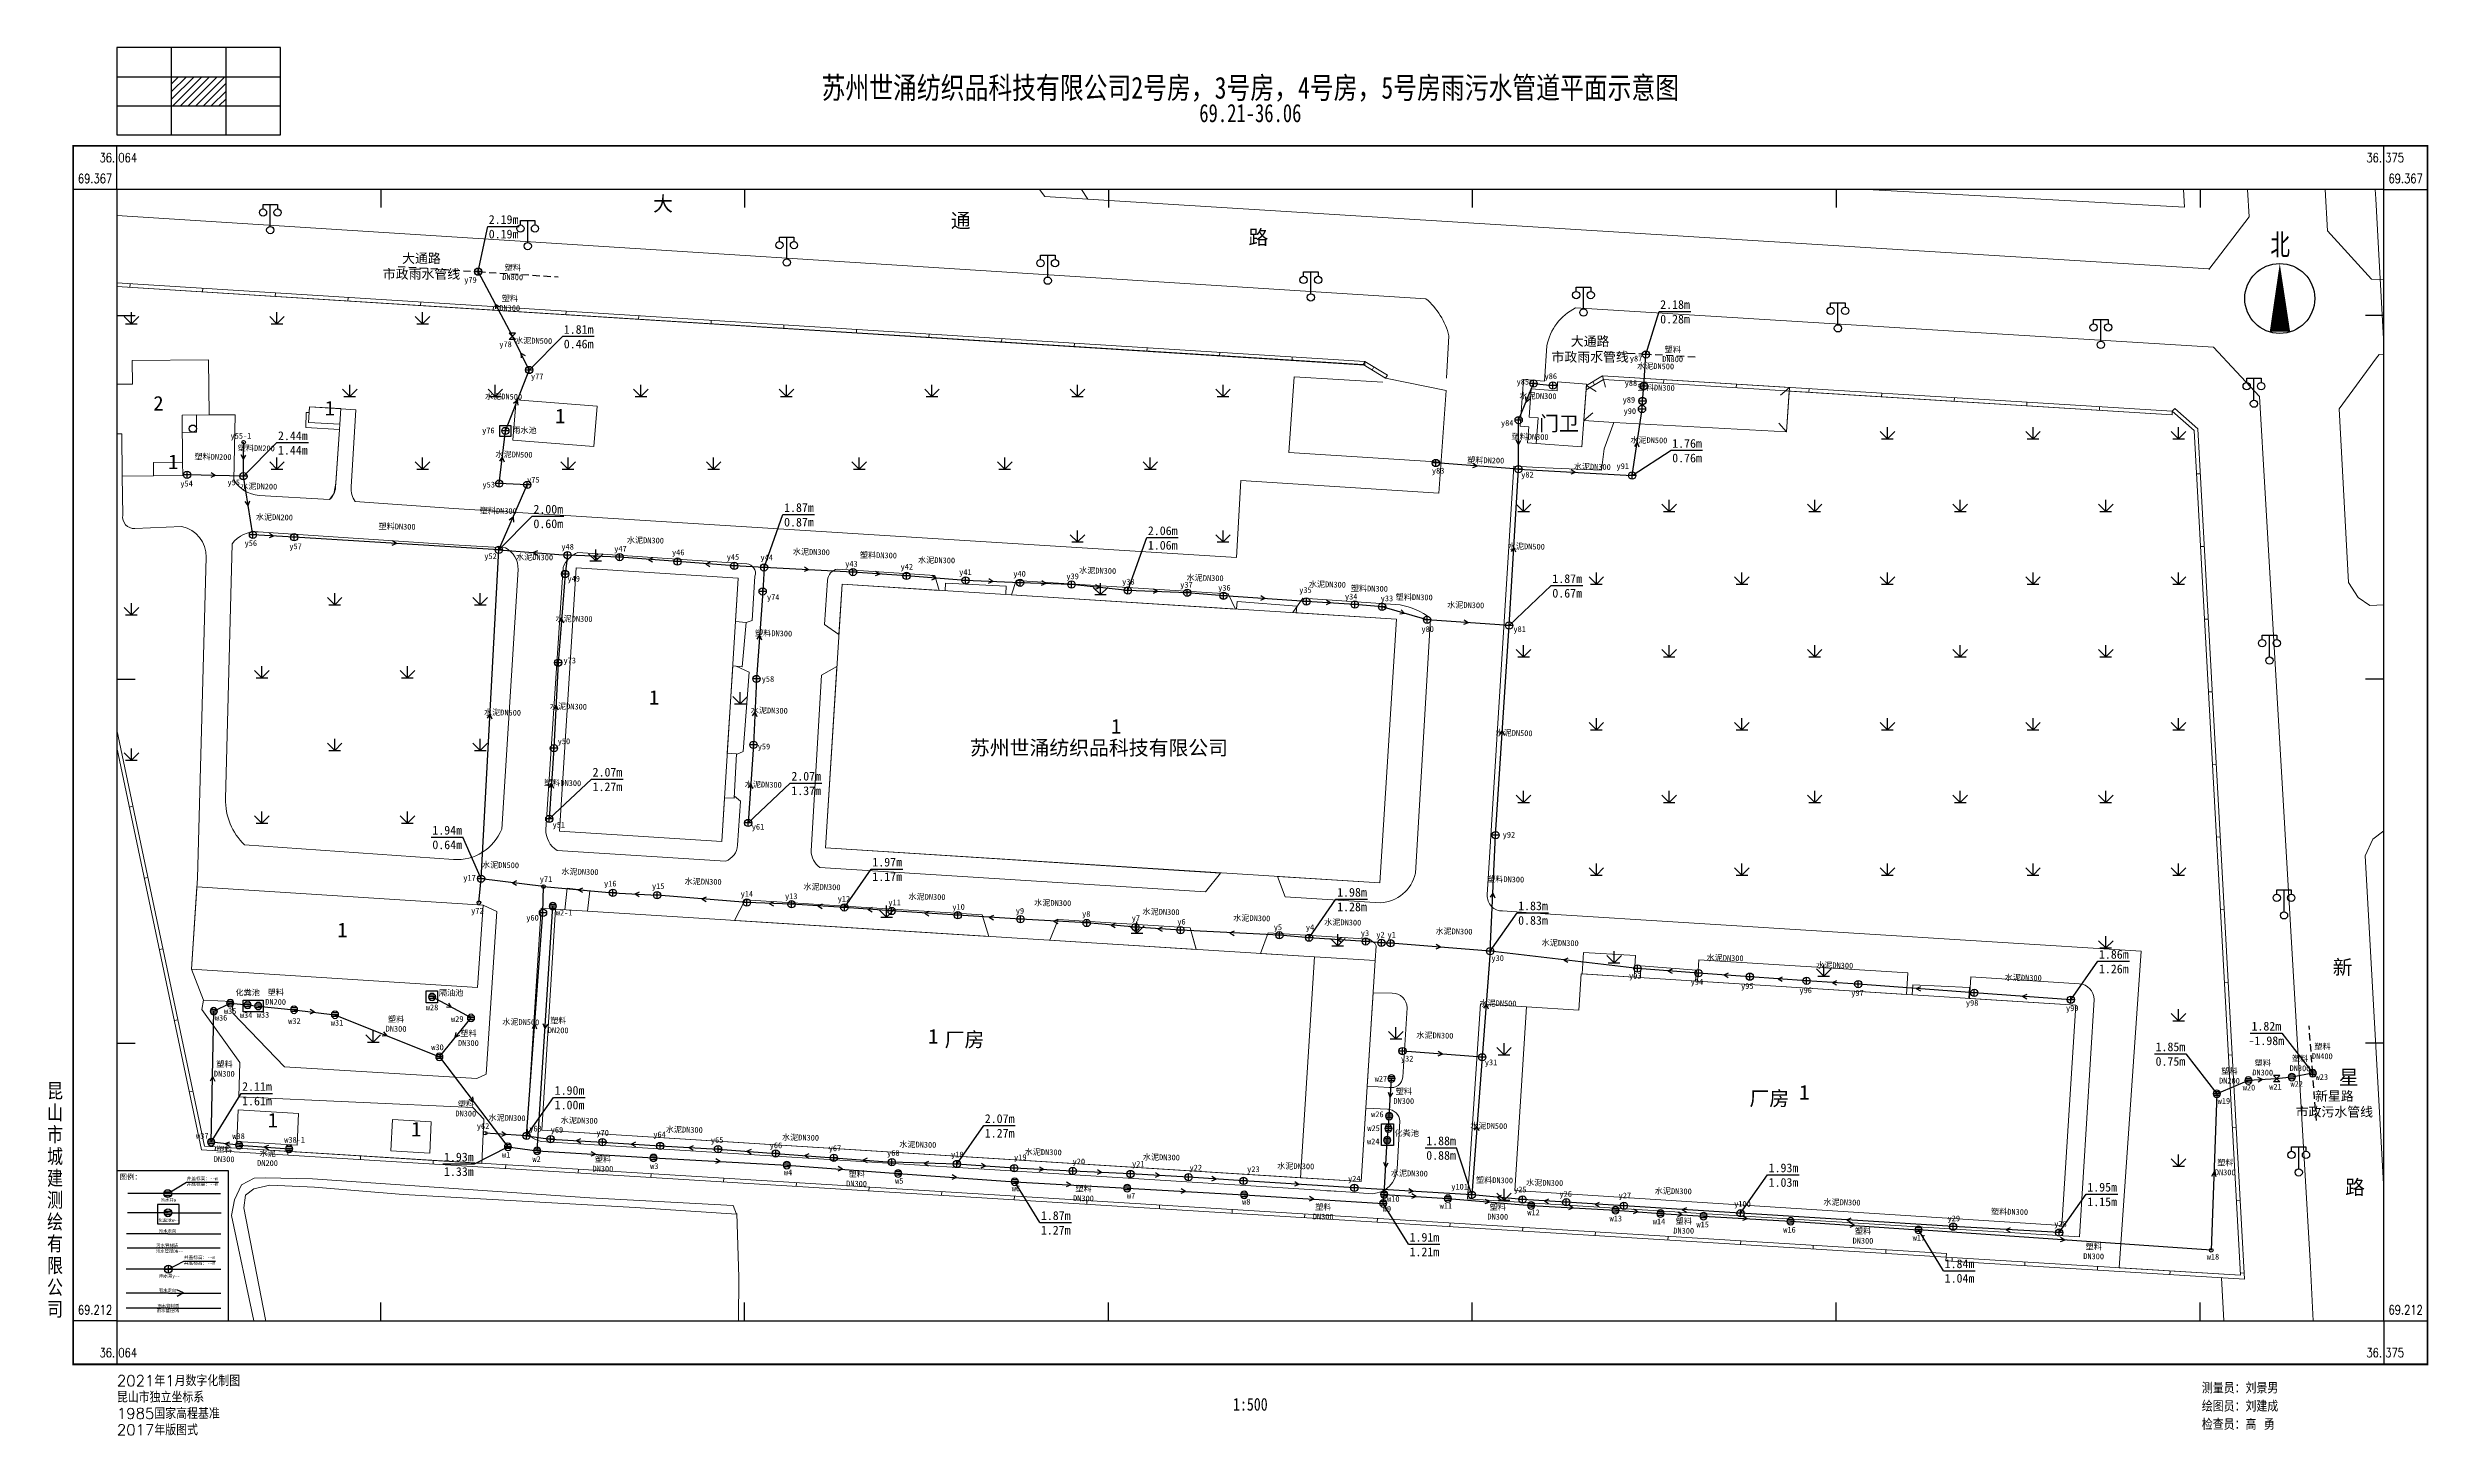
# Model space of a CAD drawing. Extents: x 36054 to 36381, y 69196 to 69387.
import ezdxf
from ezdxf.enums import TextEntityAlignment as Align

# ---------------------------------------------------------------- set-up
doc = ezdxf.new("R2010")
doc.units = 0
doc.header["$LTSCALE"] = 0.5
doc.linetypes.add('X5', pattern=[3, 2, -1])
doc.layers.get('0').update_dxf_attribs({"linetype": 'CONTINUOUS'})
for name, color, linetype in [('DX', 251, 'CONTINUOUS'), ('TK', 7, 'CONTINUOUS'), ('WS', 1, 'CONTINUOUS'), ('WSZDH', 246, 'CONTINUOUS'), ('WSZJ', 6, 'CONTINUOUS'), ('YS', 5, 'CONTINUOUS'), ('YSZDH', 160, 'CONTINUOUS'), ('YSZJ', 180, 'CONTINUOUS'), ('ZJ', 7, 'CONTINUOUS')]:
    doc.layers.add(name, color=color, linetype=linetype)
doc.styles.add('HZ', font='rs.shx', dxfattribs={"width": 0.8, "bigfont": 'hztxt.shx'})
doc.styles.add('宋体', font='')
doc.styles.add('等线体', font='simhei.ttf')
doc.styles.get('宋体').set_extended_font_data('SimSun')

# ---------------------------------------------------------------- blocks, each defined once
blk = doc.blocks.new('953011')
for p, q in [((-1, 1), (0, 0)), ((-0.8, 0), (0.8, 0)), ((0, 0), (0, 1.6)), ((0, 0), (1, 1))]:
    blk.add_line(p, q)
blk = doc.blocks.new('352101')
for p, q in [((-1, 2.9), (-1, 3.5)), ((-1, 3.5), (1, 3.5)), ((0, 0.5), (0, 3.5)), ((1, 3.5), (1, 2.9))]:
    blk.add_line(p, q)
for centre in [(-1, 2.4), (0, 0), (1, 2.4)]:
    blk.add_circle(centre, 0.5)
blk = doc.blocks.new('238221')
at = {"linetype": 'Continuous'}
blk.add_circle((0, 0), 0.5, dxfattribs=at)
blk = doc.blocks.new('A$C697D6A6E')
at = {"linetype": 'Continuous'}
for p, q in [((2, 1), (0, 1)), ((1, 0), (1, 2))]:
    blk.add_line(p, q, dxfattribs=at)
blk.add_circle((1, 1), 1)
blk = doc.blocks.new('YSJ')
at = {"linetype": 'Continuous'}
blk.add_blockref('A$C697D6A6E', (-1, -1), dxfattribs=at)
blk = doc.blocks.new('PSYJ')
at = {"linetype": 'Continuous'}
for p, q in [((0.87, 0.5), (-0.87, 0.5)), ((1, 0), (-1, 0)), ((0.87, -0.5), (-0.87, -0.5))]:
    blk.add_line(p, q, dxfattribs=at)
at = {"linetype": 'Continuous', "flags": 128}
blk.add_lwpolyline([(-1, 0, 1), (1, 0, 1), (-1, 0, 1.572674)], format="xyb", dxfattribs=at)
blk = doc.blocks.new('A$C5EF8434D')
at = {"layer": 'WS', "linetype": 'Continuous'}
for p, q in [((0.87, 0.87), (0, 0.87)), ((0, 0.87), (0.87, 0)), ((0, 0), (0.87, 0.87)), ((0.87, 0), (0, 0))]:
    blk.add_line(p, q, dxfattribs=at)
blk = doc.blocks.new('A$C7FC33ACB')
at = {"layer": 'WS', "linetype": 'Continuous'}
blk.add_circle((0.25, 0.25), 0.25, dxfattribs=at)
blk = doc.blocks.new('A$C6B7A6D95')
at = {"layer": 'YS', "linetype": 'Continuous'}
blk.add_circle((0.25, 0.25), 0.25, dxfattribs=at)
blk = doc.blocks.new('A$C770F50F0')
at = {"layer": 'YS', "color": 5}
for p, q in [((0.87, 0.87), (0, 0.87)), ((0, 0.87), (0.87, 0)), ((0, 0), (0.87, 0.87)), ((0.87, 0), (0, 0))]:
    blk.add_line(p, q, dxfattribs=at)
blk = doc.blocks.new('新块1')
at = {"layer": 'YS', "linetype": 'Continuous'}
for q in [(31357.87, 73630.72), (31358.74, 73630.74)]:
    blk.add_line((31358.33, 73629.91, 2.48), q, dxfattribs=at)
blk = doc.blocks.new('新块')
at = {"layer": 'WS', "linetype": 'Continuous'}
for q in [(28733.01, 66304.67, 2.88), (28733, 66303.77, 2.88)]:
    blk.add_line((28732.11, 66304.24, 2.88), q, dxfattribs=at)
blk = doc.blocks.new('gc053')
for p, q in [((-1, 0), (1, 0)), ((-0.9, 0.43), (0.9, 0.43)), ((-0.88, -0.47), (0.88, -0.47))]:
    blk.add_line(p, q)
blk.add_circle((0, 0), 1)
blk = doc.blocks.new('gc043')
for p, q in [((-1, 0), (1, 0)), ((0, -1), (0, 1))]:
    blk.add_line(p, q)
blk.add_circle((0, 0), 1)
blk = doc.blocks.new('A$C1DA050DF')
at = {"layer": 'WS', "linetype": 'Continuous'}
for p, q in [((5.4, 13.44, 1.83), (1.15, 13.44)), ((5.4, 13.44, 1.83), (10.94, 13.44)), ((5.41, 11.41, 1.83), (1.12, 11.41)), ((5.41, 11.41, 1.83), (11.01, 11.41)), ((5.37, 9.2), (1.03, 9.2)), ((10.93, 7.68), (1.07, 7.68)), ((5.37, 9.2), (11, 9.2))]:
    blk.add_line(p, q, dxfattribs=at)
at = {"layer": 'WSZJ', "linetype": 'Continuous'}
for p, q in [((5.4, 13.44, 1.83), (7.37, 14.66)), ((7.37, 14.66), (10.73, 14.66))]:
    blk.add_line(p, q, dxfattribs=at)
at = {"layer": 'WSZJ', "linetype": 'Continuous', "flags": 128}
blk.add_lwpolyline([(4.28, 12.28), (4.28, 10.25), (6.58, 10.25), (6.58, 12.28)], close=True, dxfattribs=at)
at = {"layer": 'YS', "linetype": 'Continuous'}
for p, q in [((5.46, 5.45), (0.97, 5.45)), ((5.46, 5.45), (11, 5.45)), ((5.46, 2.93), (0.97, 2.93)), ((5.46, 2.93), (11, 2.93)), ((5.46, 1.32), (0.97, 1.32)), ((5.46, 1.32), (11, 1.32))]:
    blk.add_line(p, q, dxfattribs=at)
at = {"layer": 'YSZJ', "linetype": 'Continuous'}
for p, q in [((5.46, 5.45), (7.09, 6.28, -1.83)), ((7.09, 6.28, -1.83), (10.41, 6.28, -1.83))]:
    blk.add_line(p, q, dxfattribs=at)
at = {"layer": 'ZJ', "linetype": 'Continuous', "flags": 128}
blk.add_lwpolyline([(0, 15.83), (0, 0), (11.8, 0), (11.8, 15.83)], close=True, dxfattribs=at)
at = {"layer": 'WS', "linetype": 'Continuous', "xscale": 0.4143292466287676, "yscale": 0.4143292466324056, "zscale": 0.8286584932605514}
for p in [(5.38, 13.44, 1.83), (5.4, 11.41, 1.83)]:
    blk.add_blockref('gc053', p, dxfattribs=at)
at = {"layer": 'YS', "linetype": 'Continuous', "xscale": 0.4143292466287676, "yscale": 0.4143292466324056, "zscale": 0.8286584932605514}
blk.add_blockref('gc043', (5.44, 5.45), dxfattribs=at)
at = {"layer": 'YS', "linetype": 'Continuous', "xscale": 0.8286584932502592, "yscale": 0.8286584932502592, "zscale": 0.8286584932605514, "rotation": 90}
blk.add_blockref('新块1', (61021.09, -25982.41, -2.06), dxfattribs=at)
at = {"layer": 'WSZDH', "linetype": 'Continuous', "style": '宋体'}
for s, height, p in [('污水井w--', 0.331, (5.7, 12.6, 1.53)), ('w--', 0.345, (6.22, 10.47, 1.4))]:
    blk.add_text(s, height=height, dxfattribs=at).set_placement(p, align=Align.CENTER)
at = {"layer": 'WSZJ', "linetype": 'Continuous', "style": '宋体'}
for s, p in [('化粪池', (5.08, 10.46, 1.53)), ('污水管材质', (5.32, 7.8)), ('污水管径DN--', (5.56, 7.18)), ('污水走向', (5.35, 9.32))]:
    blk.add_text(s, height=0.331, dxfattribs=at).set_placement(p, align=Align.CENTER)
at = {"layer": 'WSZJ', "linetype": 'Continuous', "insert": (9.02, 15.21), "char_height": 0.354, "width": 6.4378, "attachment_point": 2, "style": '宋体'}
blk.add_mtext('井盖标高：--m\\P井底标高：--m', dxfattribs=at)
at = {"layer": 'YSZDH', "linetype": 'Continuous', "style": '宋体'}
blk.add_text('雨水井y--', height=0.331, dxfattribs=at).set_placement((5.56, 4.57, 1.89), align=Align.CENTER)
at = {"layer": 'YSZJ', "linetype": 'Continuous', "style": '宋体'}
for s, p in [('雨水走向', (5.35, 3.05)), ('雨水管材质', (5.44, 1.4)), ('雨水管径DN--', (5.66, 0.9))]:
    blk.add_text(s, height=0.331, dxfattribs=at).set_placement(p, align=Align.CENTER)
at = {"layer": 'YSZJ', "linetype": 'Continuous', "insert": (8.73, 6.87, -1.83), "char_height": 0.354, "width": 6.4378, "attachment_point": 2, "style": '宋体'}
blk.add_mtext('井盖标高：--m\\P井底标高：--m', dxfattribs=at)
at = {"layer": 'ZJ', "linetype": 'Continuous', "insert": (1.46, 15.48), "char_height": 0.552, "width": 2.8589, "attachment_point": 2, "style": '宋体'}
blk.add_mtext('图例：', dxfattribs=at)
blk = doc.blocks.new('北方向')
at = {"layer": 'TK', "linetype": 'Continuous', "flags": 128}
blk.add_lwpolyline([(37385.21, 70891.39, 0, 1, 0), (37385.22, 70888.04, 1, 1, 0)], format="xyseb", dxfattribs=at)
at = {"layer": 'TK', "linetype": 'Continuous'}
blk.add_circle((37385.21, 70889.67), 1.72, dxfattribs=at)
at = {"layer": 'TK', "linetype": 'Continuous', "style": 'HZ', "width": 0.8}
blk.add_text('北', height=1.2, dxfattribs=at).set_placement((37384.75, 70891.68, 5.07))
blk = doc.blocks.new('actkf1')
for p, q in [((45, 24), (0, 24)), ((0, 24), (0, 0)), ((15, 0), (15, 24)), ((30, 0), (30, 24)), ((45, 0), (45, 24)), ((0, 16), (45, 16)), ((0, 8), (45, 8)), ((0, 0), (45, 0))]:
    blk.add_line(p, q)
at = {"color": 0}
for p, q in [((15, 9.79), (21.21, 16)), ((15, 11.91), (19.09, 16)), ((15, 14.04), (16.96, 16)), ((15.33, 8), (23.33, 16)), ((17.45, 8), (25.45, 16)), ((19.57, 8), (27.57, 16)), ((21.69, 8), (29.69, 16)), ((23.81, 8), (30, 14.19)), ((25.94, 8), (30, 12.06)), ((28.06, 8), (30, 9.94))]:
    blk.add_line(p, q, dxfattribs=at)

msp = doc.modelspace()

# ---------------------------------------------------------------- linework, layer by layer
at = {"layer": 'DX', "color": 8, "linetype": 'Continuous', "lineweight": 18}
for p, q in [((36065.59, 69354.37), (36065.55, 69353.87)), ((36075.57, 69353.74), (36075.53, 69353.25)), ((36085.55, 69353.12), (36085.51, 69352.62)), ((36095.53, 69352.49), (36095.49, 69351.99)), ((36105.51, 69351.86), (36105.47, 69351.36)), ((36115.49, 69351.23), (36115.46, 69350.73)), ((36125.47, 69350.6), (36125.44, 69350.1)), ((36135.45, 69349.97), (36135.42, 69349.47)), ((36145.43, 69349.34), (36145.4, 69348.85)), ((36155.41, 69348.72), (36155.38, 69348.22)), ((36165.39, 69348.09), (36165.36, 69347.59)), ((36175.37, 69347.46), (36175.34, 69346.96)), ((36185.35, 69346.83), (36185.32, 69346.33)), ((36195.33, 69346.2), (36195.3, 69345.7)), ((36205.31, 69345.57), (36205.28, 69345.07)), ((36215.29, 69344.94), (36215.26, 69344.45)), ((36225.27, 69344.32), (36225.24, 69343.82)), ((36235.25, 69343.69), (36234.99, 69343.26)), ((36235.25, 69343.69), (36235.22, 69343.19)), ((36236.48, 69342.93), (36236.22, 69342.5)), ((36238.34, 69341.79), (36238.07, 69341.37)), ((36265.68, 69340.4), (36267.04, 69339.56)), ((36266.55, 69340.91), (36266.8, 69340.48)), ((36267.9, 69341.7), (36268.28, 69340.15)), ((36276.32, 69341.18), (36276.29, 69340.68)), ((36286.3, 69340.56), (36286.27, 69340.06)), ((36293.57, 69340.11), (36292.37, 69339.05)), ((36296.28, 69339.95), (36296.25, 69339.45)), ((36306.26, 69339.33), (36306.23, 69338.83)), ((36316.24, 69338.71), (36316.21, 69338.21)), ((36265.33, 69335.59), (36266.54, 69336.63)), ((36326.22, 69338.09), (36326.19, 69337.59)), ((36336.2, 69337.47), (36336.17, 69336.97)), ((36346.18, 69336.85), (36346.15, 69336.35)), ((36346.18, 69336.85), (36346.52, 69337.23)), ((36293.19, 69334), (36292.13, 69335.2)), ((36349.52, 69328.22), (36350.02, 69328.25)), ((36350.07, 69318.23), (36350.57, 69318.26)), ((36350.62, 69308.25), (36351.11, 69308.28)), ((36351.16, 69298.26), (36351.66, 69298.29)), ((36351.71, 69288.28), (36352.21, 69288.31)), ((36065.47, 69282.44), (36065.96, 69282.54)), ((36352.26, 69278.29), (36352.76, 69278.32)), ((36067.53, 69272.65), (36068.02, 69272.76)), ((36352.81, 69268.31), (36353.31, 69268.34)), ((36069.59, 69262.87), (36070.08, 69262.97)), ((36353.36, 69258.32), (36353.86, 69258.35)), ((36071.65, 69253.08), (36072.14, 69253.18)), ((36353.9, 69248.34), (36354.4, 69248.37)), ((36073.71, 69243.3), (36074.2, 69243.4)), ((36354.45, 69238.35), (36354.95, 69238.38)), ((36077.25, 69235.22), (36077.28, 69235.72)), ((36087.23, 69234.6), (36087.26, 69235.1)), ((36097.21, 69233.99), (36097.24, 69234.49)), ((36107.19, 69233.37), (36107.22, 69233.87)), ((36117.17, 69232.76), (36117.2, 69233.26)), ((36127.15, 69232.14), (36127.18, 69232.64)), ((36137.13, 69231.53), (36137.16, 69232.03)), ((36147.11, 69230.91), (36147.14, 69231.41)), ((36157.1, 69230.3), (36157.13, 69230.8)), ((36167.08, 69229.68), (36167.11, 69230.18)), ((36177.06, 69229.07), (36177.09, 69229.57)), ((36187.04, 69228.45), (36187.07, 69228.95)), ((36197.02, 69227.84), (36197.05, 69228.34)), ((36207, 69227.22), (36207.03, 69227.72)), ((36355, 69228.37), (36355.5, 69228.4)), ((36216.98, 69226.61), (36217.01, 69227.11)), ((36226.96, 69225.99), (36226.99, 69226.49)), ((36236.94, 69225.38), (36236.97, 69225.88)), ((36246.92, 69224.76), (36246.96, 69225.26)), ((36256.91, 69224.15), (36256.94, 69224.65)), ((36266.89, 69223.53), (36266.92, 69224.03)), ((36276.87, 69222.92), (36276.9, 69223.42)), ((36286.85, 69222.3), (36286.88, 69222.8)), ((36296.83, 69221.69), (36296.86, 69222.19)), ((36306.81, 69221.07), (36306.84, 69221.57)), ((36315.12, 69220.56), (36315.15, 69221.06)), ((36315.12, 69220.56), (36315.09, 69220.06)), ((36315.96, 69220.51), (36315.93, 69220.01)), ((36325.94, 69219.89), (36325.91, 69219.39)), ((36335.92, 69219.28), (36335.89, 69218.78)), ((36345.9, 69218.66), (36345.87, 69218.16)), ((36355.55, 69218.38), (36356.05, 69218.41))]:
    msp.add_line(p, q, dxfattribs=at)
at = {"layer": 'DX', "color": 8, "linetype": 'Continuous', "lineweight": 18, "flags": 128}
for points in [[(36190.52, 69367.33), (36191.27, 69366.35), (36351.21, 69356.4)], [(36196.29, 69367.33), (36197.18, 69365.98)], [(36347.73, 69367.33), (36347.86, 69364.89), (36304.25, 69367.33)], [(36351.2, 69356.33), (36356.73, 69363.56), (36356.52, 69367.33)], [(36367.18, 69367.33), (36367.5, 69361.65), (36373.56, 69355.01), (36375.25, 69354.91)], [(36367.5, 69361.65), (36367.18, 69367.33)], [(36374.07, 69367.33), (36374.14, 69366.02), (36374.54, 69359.23), (36375.25, 69345.98)], [(36367.5, 69361.65), (36373.56, 69355.01), (36375.25, 69354.91)], [(36235.25, 69343.69), (36063.75, 69354.49)], [(36235.22, 69343.19), (36063.75, 69353.99)], [(36246.79, 69347.2), (36246.44, 69341.38)], [(36260.25, 69345.84), (36259.9, 69340.99)], [(36063.75, 69340.55), (36065.89, 69340.57), (36065.86, 69343.81), (36076.34, 69343.93), (36076.43, 69336.36), (36072.71, 69336.32), (36072.78, 69329.83), (36068.76, 69329.79), (36068.78, 69327.96), (36064.48, 69327.91), (36064.42, 69333.75), (36063.75, 69333.74)], [(36238.07, 69341.37), (36234.99, 69343.26)], [(36238.34, 69341.79), (36235.25, 69343.69)], [(36374.24, 69344.19), (36369.13, 69337.18), (36370.39, 69313.29), (36371.75, 69311.23), (36373.35, 69310.16), (36375.25, 69310.24)], [(36375.25, 69344.61), (36374.61, 69344.65), (36374.24, 69344.19)], [(36237.7, 69340.82), (36225.51, 69341.55), (36224.79, 69331.17), (36245.73, 69329.85)], [(36246.41, 69339.7), (36245.4, 69325.56)], [(36260, 69329.08), (36267.76, 69328.74), (36268.12, 69331.69), (36269.43, 69335.29), (36293.19, 69334), (36293.57, 69340.11)], [(36346.15, 69336.35), (36268.03, 69341.2), (36265.64, 69339.79)], [(36346.18, 69336.85), (36267.9, 69341.7), (36265.68, 69340.4)], [(36365.56, 69211.83), (36365.12, 69220.06), (36358.15, 69338.86)], [(36346.52, 69337.23), (36349.68, 69334.44), (36356.1, 69217.53), (36315.09, 69220.06)], [(36346.18, 69336.85), (36349.19, 69334.21), (36355.57, 69218.07), (36315.12, 69220.56)], [(36245.4, 69325.56), (36218.21, 69327.32), (36217.62, 69316.72)], [(36217.62, 69316.72), (36110, 69323.47)], [(36186.68, 69311.59), (36187.3, 69313.58), (36216.44, 69311.74), (36217.46, 69309.65)], [(36148.76, 69307.92), (36150.2, 69307.81), (36149.66, 69301.71), (36148.38, 69301.83)], [(36148.38, 69301.83), (36148.84, 69301.78), (36150.62, 69300.99), (36149.83, 69290.06), (36148.9, 69289.64)], [(36063.75, 69293.03), (36075.8, 69235.81), (36315.15, 69221.06)], [(36063.75, 69290.61), (36075.39, 69235.33), (36315.12, 69220.56)], [(36147.63, 69289.83), (36148.91, 69289.76), (36148.59, 69283.66), (36147.25, 69283.71)], [(36375.25, 69279.17), (36373.76, 69278.01), (36372.69, 69275.72), (36375.25, 69229.81)], [(36125.31, 69268.31), (36125.64, 69271.3), (36128.74, 69270.94), (36128.4, 69268.11)], [(36237.38, 69269.29), (36224.3, 69270.1), (36223.21, 69272.9)], [(36232.03, 69229.57), (36122.05, 69236.47), (36121.29, 69236.76), (36120.88, 69236.99), (36120.59, 69237.24), (36120.44, 69237.4), (36120.34, 69237.56), (36120.27, 69237.67), (36120.22, 69237.82), (36120.18, 69237.99), (36120.14, 69238.3), (36120.13, 69238.65), (36120.16, 69239.16), (36122.06, 69268.52)], [(36124.01, 69268.39), (36122.06, 69268.52)], [(36148.62, 69266.85), (36150.06, 69269.67), (36182.67, 69267.64)], [(36183.55, 69264.66), (36182.67, 69267.64)], [(36191.93, 69264.14), (36193.11, 69266.98)], [(36193.11, 69266.96), (36211.24, 69265.82)], [(36260, 69267.78), (36341.92, 69262.62), (36338.88, 69219.1)], [(36211.24, 69265.82), (36212.04, 69262.88)], [(36221.96, 69265.15), (36220.9, 69262.32)], [(36221.96, 69265.15), (36230, 69264.64), (36235.84, 69264.28)], [(36235.79, 69264.32), (36236.61, 69263.71), (36236.78, 69263.36), (36236.64, 69261.33)], [(36265.28, 69262.43), (36265.09, 69259.52)], [(36265.28, 69262.43), (36272.42, 69262.01), (36272.23, 69259.07)], [(36273.1, 69259.01), (36273.17, 69260.6), (36280.81, 69260.01), (36280.67, 69258.53)], [(36281.15, 69261.44), (36280.96, 69258.51)], [(36281.15, 69261.44), (36309.84, 69259.65), (36309.66, 69256.69)], [(36318.49, 69259.09), (36318.3, 69256.14)], [(36257.44, 69254.99), (36251.12, 69255.38), (36249.36, 69228.58), (36260, 69227.9)], [(36148.42, 69227.66), (36128.74, 69228.73), (36090.65, 69231.34), (36084.14, 69231.49), (36082.63, 69231.42), (36080.89, 69230.5), (36079.9, 69228.44), (36079.52, 69226.31), (36082.55, 69211.83)], [(36084.19, 69211.83), (36084.15, 69212.01), (36081.21, 69227.35), (36081.44, 69229.1), (36082.58, 69229.94), (36084.77, 69230.47), (36090.9, 69230.17), (36103.1, 69229.17), (36134.97, 69227.41), (36148.88, 69226.48), (36148.42, 69227.66), (36128.74, 69228.73), (36090.65, 69231.34), (36084.14, 69231.49), (36082.63, 69231.42), (36080.89, 69230.5), (36079.9, 69228.44), (36079.52, 69226.31), (36082.55, 69211.83)], [(36084.19, 69211.83), (36084.15, 69212.01), (36081.21, 69227.35), (36081.44, 69229.1), (36082.58, 69229.94), (36084.77, 69230.47), (36090.9, 69230.17), (36103.1, 69229.17), (36134.97, 69227.41), (36148.88, 69226.48)], [(36232.03, 69229.57), (36230, 69229.69)], [(36260, 69227.9), (36333.44, 69223.38)], [(36149.16, 69211.83), (36149.19, 69217.82), (36148.96, 69226.59)], [(36352.93, 69217.73), (36353.28, 69211.83)]]:
    msp.add_lwpolyline(points, dxfattribs=at)
for points in [[(36246.79, 69347.2, 0.154419), (36243.63, 69352.3), (36063.75, 69363.77)], [(36063.75, 69340.55), (36065.89, 69340.57), (36065.86, 69343.81), (36076.34, 69343.93), (36076.43, 69336.36), (36079.99, 69336.37), (36079.82, 69327.38, 0.229724), (36083.28, 69325.26), (36092.98, 69324.69), (36093.55, 69325.47), (36093.85, 69326.95), (36094.35, 69334.33), (36089.71, 69334.62), (36089.78, 69336.68), (36090.15, 69336.66), (36090.2, 69337.46), (36094.53, 69337.17), (36096.58, 69337.04), (36095.94, 69326.43, 0.169812), (36096.5, 69324.43), (36110, 69323.47), (36217.62, 69316.72), (36218.21, 69327.32), (36245.4, 69325.56), (36246.41, 69339.7), (36238.07, 69341.37), (36234.99, 69343.26), (36063.75, 69353.99)], [(36358.15, 69338.86), (36351.83, 69345.64), (36264.17, 69351.04, 0.232644), (36260.25, 69345.84)], [(36076.43, 69336.36), (36079.99, 69336.37), (36079.82, 69327.38, 0.229724), (36083.28, 69325.26), (36092.98, 69324.69, 0.9838)], [(36094.53, 69337.17), (36096.58, 69337.04), (36095.94, 69326.43, 0.169812), (36096.5, 69324.43), (36110, 69323.47)], [(36063.75, 69293.03), (36075.8, 69235.81), (36107.22, 69233.87), (36113.91, 69233.46), (36114.18, 69239.53), (36112.67, 69241.13), (36080.49, 69242.6), (36080.64, 69247.34), (36075.42, 69254.59), (36075.65, 69255.88), (36073.98, 69260.17), (36074.81, 69272.64), (36076.01, 69316.79, 0.361667), (36072.68, 69321.01), (36066.2, 69320.72, -0.470522), (36064.55, 69322.55), (36064.48, 69327.91), (36064.42, 69333.75), (36063.75, 69333.74)], [(36092.98, 69324.69, 0.168425), (36093.81, 69326.37), (36094.35, 69334.33)], [(36260, 69329.08), (36255.71, 69329.29), (36252.05, 69270.35, 0.438234), (36254.17, 69268.15), (36260, 69267.78)], [(36074.81, 69272.64), (36076.01, 69316.79, 0.361667), (36072.68, 69321.01), (36066.2, 69320.72, -0.470522), (36064.55, 69322.55), (36064.48, 69327.91)], [(36110, 69318.47), (36083.16, 69320.26, 0.252435), (36079.58, 69318.63), (36078.68, 69283.58, 0.21104), (36081.28, 69277.24), (36110, 69275.22)], [(36110, 69275.22, 0.326049), (36116.63, 69279.41), (36118.87, 69315.07, 0.305256), (36117.13, 69318.05), (36110, 69318.47)], [(36148.6, 69283.92), (36149.42, 69283.24), (36149.05, 69277.2, -0.30218), (36147.39, 69275), (36124.25, 69276.46, -0.264804), (36122.69, 69279.37), (36125.06, 69315.38, -0.211544), (36127.09, 69317.42), (36150.31, 69315.86, -0.495833), (36151.42, 69314.17), (36151.05, 69308.1), (36150.2, 69307.81)], [(36162.97, 69306.17), (36160.97, 69307.51), (36161.38, 69313.59, -0.347258), (36162.8, 69315.15), (36176.16, 69314.25), (36176.75, 69312.22)], [(36225.32, 69309.16), (36226.73, 69311.13), (36240.1, 69310.25, -0.105496), (36244.26, 69308.4), (36242.18, 69273.33, -0.33866), (36237.38, 69269.29, 1.48629)], [(36215.42, 69273.35), (36213.33, 69270.77), (36160.35, 69274.13, -0.239958), (36159.13, 69276.43), (36160.57, 69300.57), (36162.69, 69301.76)], [(36236.36, 69256.91), (36239, 69256.87, -0.398937), (36241.06, 69254.85), (36240.44, 69245.33, -0.457269), (36238.56, 69243.9), (36235.55, 69244.09)], [(36318.49, 69259.09), (36333.41, 69258.15, -0.394622), (36335.45, 69255.99), (36333.44, 69223.38)], [(36235.36, 69241.03), (36238.35, 69240.91, -0.380072), (36240.06, 69239.25), (36239.66, 69232.69, -0.377543), (36236.28, 69229.28), (36232.03, 69229.57)]]:
    msp.add_lwpolyline(points, format="xyb", dxfattribs=at)
for points in [[(36349.19, 69334.21), (36346.18, 69336.85), (36346.15, 69336.35), (36293.54, 69339.61), (36293.19, 69334), (36269.43, 69335.29), (36268.12, 69331.69), (36267.76, 69328.74), (36260, 69329.08), (36255.71, 69329.29), (36252.05, 69270.35, 0.438234), (36254.17, 69268.15), (36260, 69267.78), (36341.92, 69262.62), (36338.88, 69219.1), (36355.57, 69218.07)], [(36118.87, 69315.07, 0.305256), (36117.13, 69318.05), (36110, 69318.47), (36083.16, 69320.26, 0.252435), (36079.58, 69318.63), (36078.68, 69283.58, 0.21104), (36081.28, 69277.24), (36110, 69275.22, 0.326049), (36116.63, 69279.41)], [(36149.42, 69283.24), (36148.6, 69283.92), (36148.59, 69283.66), (36147.25, 69283.71), (36146.88, 69277.71), (36124.59, 69279.1), (36126.84, 69315.31), (36149.13, 69313.92), (36148.76, 69307.92), (36150.2, 69307.81), (36151.05, 69308.1), (36151.42, 69314.17, 0.495833), (36150.31, 69315.86), (36127.09, 69317.42, 0.211544), (36125.06, 69315.38), (36122.69, 69279.37, 0.264804), (36124.25, 69276.46), (36147.39, 69275, 0.30218), (36149.05, 69277.2)], [(36162.97, 69306.17), (36160.97, 69307.51), (36161.38, 69313.59, -0.347258), (36162.8, 69315.15), (36176.16, 69314.25), (36176.75, 69312.22), (36163.4, 69313.06)], [(36225.32, 69309.16), (36226.73, 69311.13), (36240.1, 69310.25, -0.105496), (36244.26, 69308.4), (36242.18, 69273.33, -0.33866), (36237.38, 69269.29), (36224.3, 69270.1), (36223.21, 69272.9), (36237.29, 69272.02), (36239.58, 69308.26)], [(36162.69, 69301.76), (36160.57, 69300.57), (36159.13, 69276.43, 0.239958), (36160.35, 69274.13), (36213.33, 69270.77), (36215.42, 69273.35), (36161.11, 69276.82)], [(36122.06, 69268.52), (36120.16, 69239.16), (36120.13, 69238.65), (36120.14, 69238.3), (36120.18, 69237.99), (36120.22, 69237.82), (36120.27, 69237.67), (36120.34, 69237.56), (36120.44, 69237.4), (36120.59, 69237.24), (36120.88, 69236.99), (36121.29, 69236.76), (36122.05, 69236.47), (36232.03, 69229.57), (36236.28, 69229.28, 0.377543), (36239.66, 69232.69), (36240.06, 69239.25, 0.380072), (36238.35, 69240.91), (36235.36, 69241.03), (36234.73, 69230.95), (36122.14, 69238.01), (36124.01, 69268.39)], [(36241.06, 69254.85, 0.398937), (36239, 69256.87), (36236.36, 69256.91), (36235.55, 69244.09), (36238.56, 69243.9, 0.457269), (36240.44, 69245.33)], [(36257.44, 69254.99), (36251.12, 69255.38), (36249.36, 69228.58), (36260, 69227.9), (36333.44, 69223.38), (36335.45, 69255.99, 0.394622), (36333.41, 69258.15), (36318.49, 69259.09), (36318.3, 69256.14), (36332.92, 69255.21), (36331, 69224.94), (36255.83, 69229.73)]]:
    msp.add_lwpolyline(points, format="xyb", close=True, dxfattribs=at)
for points, elevation in [([(36257.05, 69341.2), (36256.58, 69334.79)], 1.67), ([(36257.05, 69341.2), (36259.9, 69340.99)], 2.24), ([(36090.15, 69336.66), (36089.78, 69336.68), (36089.71, 69334.62), (36094.35, 69334.33), (36094.4, 69335.08)], 1.79), ([(36256.58, 69334.79), (36257.79, 69334.7)], 1.67), ([(36257.79, 69334.7), (36257.58, 69332.51)], 1.44), ([(36258.77, 69332.4), (36257.58, 69332.51)], 0.32), ([(36177.56, 69312.17), (36177.61, 69313.22), (36185.97, 69312.8), (36185.92, 69311.75)], 7.04), ([(36217.59, 69309.69), (36217.67, 69310.67), (36225.87, 69310.06), (36225.8, 69309.07)], 7.07), ([(36310.46, 69256.61), (36310.53, 69258.02), (36318.32, 69257.62), (36318.24, 69256.14)], 7.33)]:
    msp.add_lwpolyline(points, dxfattribs=dict(at, elevation=elevation))
for points in [[(36265.7, 69340.58), (36261.73, 69340.87), (36261.64, 69339.67), (36258.1, 69339.92), (36257.82, 69336.03), (36259.03, 69335.94), (36258.77, 69332.4), (36265.07, 69331.94)], [(36293.19, 69334), (36269.43, 69335.29), (36265.33, 69335.59), (36265.68, 69340.4), (36267.9, 69341.7), (36293.57, 69340.11)], [(36072.74, 69333.93), (36074.7, 69333.95), (36074.67, 69336.34), (36072.71, 69336.32)], [(36094.53, 69337.24), (36094.4, 69335.08), (36090.07, 69335.31), (36090.2, 69337.46)], [(36118.62, 69338.4), (36118.18, 69332.88), (36129.31, 69331.99), (36129.75, 69337.52)], [(36068.78, 69327.96), (36072.8, 69328), (36072.78, 69329.83), (36068.76, 69329.79)], [(36146.88, 69277.71), (36124.59, 69279.1), (36126.84, 69315.31), (36149.13, 69313.92)], [(36237.29, 69272.02), (36161.11, 69276.82), (36163.4, 69313.06), (36239.58, 69308.26)], [(36186.68, 69311.59), (36187.3, 69313.58), (36216.44, 69311.74), (36217.46, 69309.65)], [(36150.62, 69300.99), (36148.84, 69301.78), (36148.38, 69301.83), (36147.63, 69289.83), (36148.91, 69289.76), (36148.9, 69289.64), (36149.83, 69290.06)], [(36113.31, 69257.63), (36114.07, 69268.93), (36074.74, 69271.47), (36073.98, 69260.17)], [(36079.59, 69255.73), (36079.66, 69254.12), (36086.77, 69246.72), (36113.2, 69245.11), (36114.49, 69245.72), (36115.94, 69268.07), (36114.07, 69268.93), (36113.31, 69257.63), (36073.98, 69260.17), (36075.65, 69255.88)], [(36228.31, 69261.85), (36124.01, 69268.39), (36122.14, 69238.01), (36226.4, 69231.47)], [(36182.67, 69267.64), (36150.06, 69269.67), (36148.62, 69266.85), (36183.55, 69264.66)], [(36211.24, 69265.82), (36193.11, 69266.96), (36191.93, 69264.13), (36212.04, 69262.87)], [(36236.61, 69263.71), (36235.84, 69264.28), (36230, 69264.64), (36221.96, 69265.15), (36220.9, 69262.32), (36228.31, 69261.85), (36236.64, 69261.33), (36236.78, 69263.36)], [(36228.31, 69261.85), (36226.4, 69231.47), (36234.73, 69230.95), (36236.64, 69261.33)], [(36272.42, 69262.01), (36265.28, 69262.43), (36265.09, 69259.52), (36272.23, 69259.07)], [(36309.84, 69259.65), (36281.15, 69261.44), (36280.96, 69258.51), (36309.66, 69256.69)], [(36255.83, 69229.73), (36257.44, 69254.99), (36264.66, 69254.53), (36264.98, 69259.53), (36332.92, 69255.21), (36331, 69224.94)], [(36088.53, 69235.96), (36088.71, 69240.32), (36080.4, 69240.81), (36080.22, 69236.45)], [(36106.75, 69234.86), (36106.95, 69239.16), (36101.61, 69239.49), (36101.41, 69235.19)]]:
    msp.add_lwpolyline(points, close=True, dxfattribs=at)
at = {"layer": 'TK', "linetype": 'Continuous'}
for p, q in [((36063.75, 69367.33), (36063.75, 69373.33)), ((36375.25, 69367.33), (36375.25, 69373.33)), ((36063.75, 69367.33), (36057.75, 69367.33)), ((36100, 69367.33), (36100, 69364.83)), ((36150, 69367.33), (36150, 69364.83)), ((36200, 69367.33), (36200, 69364.83)), ((36250, 69367.33), (36250, 69364.83)), ((36300, 69367.33), (36300, 69364.83)), ((36350, 69367.33), (36350, 69364.83)), ((36375.25, 69367.33), (36381.25, 69367.33)), ((36063.75, 69350), (36066.25, 69350)), ((36375.25, 69350), (36372.75, 69350)), ((36063.75, 69300), (36066.25, 69300)), ((36375.25, 69300), (36372.75, 69300)), ((36063.75, 69250), (36066.25, 69250)), ((36375.25, 69250), (36372.75, 69250)), ((36063.75, 69211.83), (36057.75, 69211.83)), ((36063.75, 69211.83), (36063.75, 69205.83)), ((36100, 69211.83), (36100, 69214.33)), ((36150, 69211.83), (36150, 69214.33)), ((36200, 69211.83), (36200, 69214.33)), ((36250, 69211.83), (36250, 69214.33)), ((36300, 69211.83), (36300, 69214.33)), ((36350, 69211.83), (36350, 69214.33)), ((36375.25, 69211.83), (36381.25, 69211.83)), ((36375.25, 69211.83), (36375.25, 69205.83))]:
    msp.add_line(p, q, dxfattribs=at)
at = {"layer": 'TK', "linetype": 'Continuous', "flags": 128}
msp.add_lwpolyline([(36057.75, 69205.83, 0.25, 0.25, 0), (36381.25, 69205.83, 0.25, 0.25, 0), (36381.25, 69373.33, 0.25, 0.25, 0), (36057.75, 69373.33, 0.25, 0.25, 0)], format="xyseb", close=True, dxfattribs=at)
msp.add_lwpolyline([(36063.75, 69211.83), (36375.25, 69211.83), (36375.25, 69367.33), (36063.75, 69367.33)], close=True, dxfattribs=at)
at = {"layer": 'WS', "linetype": 'Continuous'}
for p, q in [((36121.5, 69235.18), (36123.66, 69268.81)), ((36076.7, 69236.39), (36077.06, 69254.37)), ((36077.06, 69254.37), (36079.33, 69255.47)), ((36079.33, 69255.47), (36081.71, 69255.24)), ((36081.71, 69255.24), (36083.18, 69255.09)), ((36083.18, 69255.09), (36088.09, 69254.58)), ((36088.09, 69254.58), (36093.72, 69253.89)), ((36093.72, 69253.89), (36108.06, 69248.11)), ((36112.41, 69253.45), (36107.06, 69256.33)), ((36108.06, 69248.11), (36112.41, 69253.45)), ((36108.06, 69248.11), (36117.49, 69235.74)), ((36238.57, 69239.96), (36238.89, 69245.12)), ((36356.64, 69244.85), (36352.3, 69243.03)), ((36360.52, 69245.09), (36356.64, 69244.85)), ((36362.61, 69245.32), (36360.52, 69245.09)), ((36365.48, 69245.86), (36362.61, 69245.32)), ((36352.3, 69243.03), (36351.54, 69221.52)), ((36238.31, 69236.64), (36238.47, 69238.25)), ((36238.47, 69238.25), (36238.57, 69239.96)), ((36080.54, 69235.96), (36076.7, 69236.39)), ((36080.54, 69235.96), (36087.41, 69235.46)), ((36117.49, 69235.74), (36121.5, 69235.18)), ((36121.5, 69235.18), (36137.49, 69234.2)), ((36137.49, 69234.2), (36155.81, 69233.23)), ((36237.89, 69229.2), (36238.31, 69236.64)), ((36155.81, 69233.23), (36171.1, 69232.07)), ((36171.1, 69232.07), (36187.12, 69230.94)), ((36187.12, 69230.94), (36202.58, 69230.06)), ((36202.58, 69230.06), (36218.64, 69229.13)), ((36218.64, 69229.13), (36237.77, 69227.96)), ((36237.77, 69227.96), (36237.89, 69229.2)), ((36237.89, 69229.2), (36246.65, 69228.61)), ((36246.65, 69228.61), (36258.08, 69227.67)), ((36258.08, 69227.67), (36269.68, 69227.01)), ((36269.68, 69227.01), (36275.86, 69226.55)), ((36275.86, 69226.55), (36281.77, 69226.21)), ((36281.77, 69226.21), (36293.74, 69225.5)), ((36293.74, 69225.5), (36311.31, 69224.33)), ((36351.54, 69221.52), (36311.31, 69224.33))]:
    msp.add_line(p, q, dxfattribs=at)
at = {"layer": 'WS', "linetype": 'X5'}
for p, q in [((36365.48, 69245.86), (36364.98, 69252.37)), ((36365.98, 69239.36), (36365.48, 69245.86))]:
    msp.add_line(p, q, dxfattribs=at)
at = {"layer": 'WSZJ', "linetype": 'Continuous'}
for p, q in [((36356.91, 69251.36, 2.14), (36361.25, 69251.36, 2.14)), ((36361.25, 69251.36, 2.14), (36365.48, 69245.86)), ((36343.74, 69248.53, 2.14), (36348.07, 69248.53, 2.14)), ((36348.07, 69248.53, 2.14), (36352.3, 69243.03)), ((36076.7, 69236.39), (36080.81, 69243.08, 2.14)), ((36080.81, 69243.08, 2.14), (36085.14, 69243.08, 2.14)), ((36112.88, 69233.38, 2.14), (36117.49, 69235.74)), ((36108.55, 69233.38, 2.14), (36112.88, 69233.38, 2.14)), ((36190.57, 69225.33, 2.14), (36187.12, 69230.94)), ((36241.23, 69222.34, 2.14), (36237.77, 69227.96)), ((36190.57, 69225.33, 2.14), (36194.91, 69225.33, 2.14)), ((36314.76, 69218.71, 2.14), (36311.31, 69224.33)), ((36241.23, 69222.34, 2.14), (36245.56, 69222.34, 2.14)), ((36314.76, 69218.71, 2.14), (36319.1, 69218.71, 2.14))]:
    msp.add_line(p, q, dxfattribs=at)
for points in [[(36106.25, 69257.18), (36107.8, 69257.18), (36107.8, 69255.52), (36106.25, 69255.52)], [(36081.08, 69255.91), (36083.83, 69255.91), (36083.83, 69254.29), (36081.08, 69254.29)], [(36237.52, 69238.89), (36239.16, 69238.89), (36239.16, 69235.9), (36237.52, 69235.9)]]:
    msp.add_lwpolyline(points, close=True, dxfattribs=at)
at = {"layer": 'YS', "linetype": 'X5'}
for p, q in [((36102.38, 69356.76), (36113.39, 69356.03)), ((36113.39, 69356.03), (36124.4, 69355.31)), ((36273.86, 69344.66), (36267.11, 69345.04)), ((36280.61, 69344.28), (36273.86, 69344.66))]:
    msp.add_line(p, q, dxfattribs=at)
at = {"layer": 'YS', "linetype": 'Continuous'}
for p, q in [((36118.1, 69347.14), (36113.39, 69356.03)), ((36120.41, 69342.51), (36118.1, 69347.14)), ((36117.13, 69334.14), (36120.41, 69342.51)), ((36273.57, 69340.31), (36273.86, 69344.66)), ((36256.37, 69335.63), (36258.42, 69340.66)), ((36258.42, 69340.66), (36261.06, 69340.38)), ((36273.39, 69338.25), (36273.57, 69340.31)), ((36256.34, 69328.88), (36256.37, 69335.63)), ((36271.96, 69328), (36273.32, 69337.15)), ((36273.32, 69337.15), (36273.39, 69338.25)), ((36081.13, 69327.9), (36081.17, 69332.58)), ((36116.29, 69326.9), (36117.13, 69334.14)), ((36256.34, 69328.88), (36244.98, 69329.73)), ((36255.06, 69307.4), (36256.34, 69328.88)), ((36256.34, 69328.88), (36271.96, 69328)), ((36081.13, 69327.9), (36073.39, 69328.1)), ((36082.45, 69319.85), (36081.13, 69327.9)), ((36116.23, 69317.8), (36120.14, 69326.74)), ((36120.14, 69326.74), (36116.29, 69326.9)), ((36088.1, 69319.52), (36082.45, 69319.85)), ((36116.23, 69317.8), (36088.1, 69319.52)), ((36113.79, 69272.59), (36116.23, 69317.8)), ((36116.23, 69317.8), (36125.68, 69317.06)), ((36125.68, 69317.06), (36125.35, 69314.47)), ((36132.83, 69316.8), (36125.68, 69317.06)), ((36140.78, 69316.17), (36132.83, 69316.8)), ((36148.59, 69315.58), (36140.78, 69316.17)), ((36125.35, 69314.47), (36124.38, 69302.28)), ((36152.68, 69315.38), (36148.59, 69315.58)), ((36152.68, 69315.38), (36152.49, 69312.08)), ((36164.9, 69314.74), (36152.68, 69315.38)), ((36172.25, 69314.2), (36164.9, 69314.74)), ((36180.37, 69313.59), (36172.25, 69314.2)), ((36187.86, 69313.27), (36180.37, 69313.59)), ((36194.93, 69313.03), (36187.86, 69313.27)), ((36202.68, 69312.2), (36194.93, 69313.03)), ((36152.49, 69312.08), (36151.63, 69300.05)), ((36210.83, 69311.9), (36202.68, 69312.2)), ((36215.81, 69311.48), (36210.83, 69311.9)), ((36227.2, 69310.7), (36215.81, 69311.48)), ((36233.86, 69310.27), (36227.2, 69310.7)), ((36237.6, 69309.95), (36233.86, 69310.27)), ((36243.78, 69308.16), (36237.6, 69309.95)), ((36255.06, 69307.4), (36243.78, 69308.16)), ((36253.2, 69278.57), (36255.06, 69307.4)), ((36124.38, 69302.28), (36123.81, 69290.52)), ((36151.63, 69300.05), (36151.23, 69290.98)), ((36123.81, 69290.52), (36123.17, 69280.8)), ((36151.23, 69290.98), (36150.49, 69280.25)), ((36252.45, 69262.63), (36253.2, 69278.57)), ((36113.49, 69269.3), (36113.79, 69272.59)), ((36122.38, 69271.5), (36113.79, 69272.59)), ((36122.3, 69267.9), (36122.38, 69271.5)), ((36122.38, 69271.5), (36131.91, 69270.64)), ((36131.91, 69270.64), (36137.98, 69270.33)), ((36150.32, 69269.32), (36137.98, 69270.33)), ((36120.05, 69237.25), (36122.3, 69267.9)), ((36156.46, 69269.07), (36150.32, 69269.32)), ((36163.71, 69268.64), (36156.46, 69269.07)), ((36170.21, 69268.15), (36163.71, 69268.64)), ((36179.31, 69267.56), (36170.21, 69268.15)), ((36187.91, 69267.03), (36179.31, 69267.56)), ((36197.01, 69266.5), (36187.91, 69267.03)), ((36203.72, 69265.93), (36197.01, 69266.5)), ((36209.9, 69265.51), (36203.72, 69265.93)), ((36223.49, 69264.81), (36209.9, 69265.51)), ((36227.57, 69264.48), (36223.49, 69264.81)), ((36235.35, 69263.97), (36227.57, 69264.48)), ((36237.51, 69263.78), (36235.35, 69263.97)), ((36238.77, 69263.71), (36237.51, 69263.78)), ((36252.45, 69262.63), (36238.77, 69263.71)), ((36252.45, 69262.63), (36251.37, 69248.05)), ((36272.7, 69260.25), (36252.45, 69262.63)), ((36281.08, 69259.61), (36272.7, 69260.25)), ((36288.13, 69259.12), (36281.08, 69259.61)), ((36295.94, 69258.56), (36288.13, 69259.12)), ((36303.04, 69258.11), (36295.94, 69258.56)), ((36318.98, 69256.89), (36303.04, 69258.11)), ((36332.25, 69255.95), (36318.98, 69256.89)), ((36251.37, 69248.05), (36240.41, 69248.9)), ((36251.37, 69248.05), (36249.92, 69229.13)), ((36120.05, 69237.25), (36114.36, 69237.61)), ((36120.05, 69237.25), (36123.35, 69236.8)), ((36123.35, 69236.8), (36130.46, 69236.39)), ((36130.46, 69236.39), (36138.4, 69235.85)), ((36138.4, 69235.85), (36146.35, 69235.43)), ((36146.35, 69235.43), (36154.28, 69234.83)), ((36154.28, 69234.83), (36162.26, 69234.23)), ((36162.26, 69234.23), (36170.25, 69233.62)), ((36179.16, 69233.37), (36170.25, 69233.62)), ((36187.06, 69232.79), (36179.16, 69233.37)), ((36195.09, 69232.41), (36187.06, 69232.79)), ((36203.03, 69232), (36195.09, 69232.41)), ((36211.02, 69231.56), (36203.03, 69232)), ((36218.55, 69231.04), (36211.02, 69231.56)), ((36233.79, 69230.09), (36218.55, 69231.04)), ((36249.92, 69229.13), (36233.79, 69230.09)), ((36256.91, 69228.5), (36249.92, 69229.13)), ((36262.91, 69228.11), (36256.91, 69228.5)), ((36270.84, 69227.62), (36262.91, 69228.11)), ((36286.87, 69226.6), (36270.84, 69227.62)), ((36316.07, 69224.76), (36286.87, 69226.6)), ((36330.65, 69223.94), (36316.07, 69224.76))]:
    msp.add_line(p, q, dxfattribs=at)
at = {"layer": 'YSZJ', "linetype": 'Continuous'}
for p, q in [((36113.39, 69356.03), (36114.7, 69362.24, -4.67)), ((36114.7, 69362.24, -4.67), (36119.03, 69362.24, -4.67)), ((36273.86, 69344.66), (36275.67, 69350.56, -4.67)), ((36275.67, 69350.56, -4.67), (36280.01, 69350.56, -4.67)), ((36120.41, 69342.51), (36125.01, 69347.14, -4.67)), ((36125.01, 69347.14, -4.67), (36129.35, 69347.14, -4.67)), ((36081.13, 69327.9), (36085.73, 69332.53, -4.67)), ((36085.73, 69332.53, -4.67), (36090.07, 69332.53, -4.67)), ((36271.96, 69328), (36277.32, 69331.47, -4.67)), ((36277.32, 69331.47, -4.67), (36281.65, 69331.47, -4.67)), ((36116.23, 69317.8), (36120.83, 69322.43, -4.67)), ((36120.83, 69322.43, -4.67), (36125.17, 69322.43, -4.67)), ((36152.68, 69315.38), (36155.27, 69322.65, -4.67)), ((36155.27, 69322.65, -4.67), (36159.61, 69322.65, -4.67)), ((36202.68, 69312.2), (36205.27, 69319.47, -4.67)), ((36205.27, 69319.47, -4.67), (36209.6, 69319.47, -4.67)), ((36255.06, 69307.4), (36260.85, 69312.88, -4.67)), ((36260.85, 69312.88, -4.67), (36265.19, 69312.88, -4.67)), ((36123.17, 69280.8), (36128.97, 69286.28, -4.67)), ((36128.97, 69286.28, -4.67), (36133.3, 69286.28, -4.67)), ((36150.49, 69280.25), (36156.28, 69285.73, -4.67)), ((36156.28, 69285.73, -4.67), (36160.62, 69285.73, -4.67)), ((36106.95, 69278.3, -4.67), (36111.29, 69278.3, -4.67)), ((36113.79, 69272.59), (36111.29, 69278.3, -4.67)), ((36163.71, 69268.64), (36167.41, 69273.92, -4.67)), ((36167.41, 69273.92, -4.67), (36171.75, 69273.92, -4.67)), ((36227.57, 69264.48), (36231.27, 69269.77, -4.67)), ((36231.27, 69269.77, -4.67), (36235.61, 69269.77, -4.67)), ((36252.45, 69262.63), (36256.15, 69267.91, -4.67)), ((36256.15, 69267.91, -4.67), (36260.49, 69267.91, -4.67)), ((36332.25, 69255.95), (36335.96, 69261.23, -4.67)), ((36335.96, 69261.23, -4.67), (36340.3, 69261.23, -4.67)), ((36120.05, 69237.25), (36123.76, 69242.53, -4.67)), ((36123.76, 69242.53, -4.67), (36128.09, 69242.53, -4.67)), ((36179.16, 69233.37), (36182.86, 69238.66, -4.67)), ((36182.86, 69238.66, -4.67), (36187.2, 69238.66, -4.67)), ((36243.52, 69235.6, -4.67), (36247.85, 69235.6, -4.67)), ((36249.92, 69229.13), (36247.85, 69235.6, -4.67)), ((36286.87, 69226.6), (36290.57, 69231.89, -4.67)), ((36290.57, 69231.89, -4.67), (36294.91, 69231.89, -4.67)), ((36330.65, 69223.94), (36334.36, 69229.23, -4.67)), ((36334.36, 69229.23, -4.67), (36338.69, 69229.23, -4.67))]:
    msp.add_line(p, q, dxfattribs=at)
msp.add_lwpolyline([(36116.37, 69334.87), (36117.9, 69334.87), (36117.9, 69333.38), (36116.37, 69333.38)], close=True, dxfattribs=at)

# ---------------------------------------------------------------- block references
at = {"linetype": 'Continuous'}
for p in [(36080.92, 69332.33), (36122.13, 69271.25), (36113.24, 69269.05), (36114.11, 69237.36)]:
    msp.add_blockref('A$C6B7A6D95', p, dxfattribs=at)
at = {"linetype": 'Continuous', "xscale": 1.300219876859046, "yscale": 1.300219876867232, "zscale": 1.300219876859906}
msp.add_blockref('A$C1DA050DF', (36063.75, 69211.83), dxfattribs=at)
at = {"layer": 'DX', "color": 8, "linetype": 'Continuous', "lineweight": 18}
for name, p in [('352101', (36084.83, 69361.75)), ('352101', (36120.2, 69359.55)), ('352101', (36155.79, 69357.28)), ('352101', (36191.66, 69354.79)), ('352101', (36227.81, 69352.49)), ('352101', (36265.27, 69350.41)), ('953011', (36065.75, 69348.87)), ('953011', (36085.75, 69348.87)), ('953011', (36105.75, 69348.87)), ('352101', (36300.24, 69348.24)), ('352101', (36336.37, 69345.97)), ('953011', (36095.75, 69338.87)), ('953011', (36115.75, 69338.87)), ('953011', (36135.75, 69338.87)), ('953011', (36155.75, 69338.87)), ('953011', (36175.75, 69338.87)), ('953011', (36195.75, 69338.87)), ('953011', (36215.75, 69338.87)), ('238221', (36074.19, 69334.45, 0.69)), ('953011', (36307.05, 69333.07)), ('953011', (36327.05, 69333.07)), ('953011', (36347.05, 69333.07)), ('953011', (36085.75, 69328.87)), ('953011', (36105.75, 69328.87)), ('953011', (36125.75, 69328.87)), ('953011', (36145.75, 69328.87)), ('953011', (36165.75, 69328.87)), ('953011', (36185.75, 69328.87)), ('953011', (36205.75, 69328.87)), ('953011', (36257.05, 69323.07)), ('953011', (36277.05, 69323.07)), ('953011', (36297.05, 69323.07)), ('953011', (36317.05, 69323.07)), ('953011', (36337.05, 69323.07)), ('953011', (36195.75, 69318.87)), ('953011', (36215.75, 69318.87)), ('953011', (36129.55, 69316.26)), ('953011', (36198.91, 69311.63)), ('953011', (36267.05, 69313.07)), ('953011', (36287.05, 69313.07)), ('953011', (36307.05, 69313.07)), ('953011', (36327.05, 69313.07)), ('953011', (36347.05, 69313.07)), ('953011', (36065.75, 69308.87)), ('953011', (36093.68, 69310.22)), ('953011', (36113.68, 69310.22)), ('953011', (36257.05, 69303.07)), ('953011', (36277.05, 69303.07)), ('953011', (36297.05, 69303.07)), ('953011', (36317.05, 69303.07)), ('953011', (36337.05, 69303.07)), ('953011', (36083.68, 69300.22)), ('953011', (36103.68, 69300.22)), ('953011', (36149.41, 69296.62)), ('953011', (36267.05, 69293.07)), ('953011', (36287.05, 69293.07)), ('953011', (36307.05, 69293.07)), ('953011', (36327.05, 69293.07)), ('953011', (36347.05, 69293.07)), ('953011', (36065.75, 69288.87)), ('953011', (36093.68, 69290.22)), ('953011', (36113.68, 69290.22)), ('953011', (36257.05, 69283.07)), ('953011', (36277.05, 69283.07)), ('953011', (36297.05, 69283.07)), ('953011', (36317.05, 69283.07)), ('953011', (36337.05, 69283.07)), ('953011', (36083.68, 69280.22)), ('953011', (36103.68, 69280.22)), ('953011', (36267.05, 69273.07)), ('953011', (36287.05, 69273.07)), ('953011', (36307.05, 69273.07)), ('953011', (36327.05, 69273.07)), ('953011', (36347.05, 69273.07)), ('953011', (36169.51, 69267.29)), ('953011', (36203.91, 69265.12)), ('953011', (36231.52, 69263.37)), ('953011', (36337.05, 69263.07)), ('953011', (36269.49, 69261.01)), ('953011', (36298.29, 69259.19)), ('953011', (36347.05, 69253.07)), ('953011', (36098.98, 69250.11)), ('953011', (36239.5, 69250.57)), ('953011', (36254.36, 69248.38)), ('953011', (36347.05, 69233.07)), ('953011', (36254.36, 69228.38))]:
    msp.add_blockref(name, p, dxfattribs=at)
at = {"layer": 'DX', "color": 8, "linetype": 'Continuous', "lineweight": 18, "rotation": 0.02217317916247185}
for p in [(36357.41, 69337.88), (36359.54, 69302.57), (36361.54, 69267.55), (36363.56, 69232.22)]:
    msp.add_blockref('352101', p, dxfattribs=at)
at = {"layer": 'TK', "linetype": 'Continuous', "xscale": 0.5, "yscale": 0.5}
msp.add_blockref('actkf1', (36063.75, 69374.83), dxfattribs=at)
at = {"layer": 'TK', "linetype": 'Continuous', "xscale": 2.793988413352054, "yscale": 2.793988413443003, "zscale": 2.793988413342906}
msp.add_blockref('北方向', (-68092.89, -128712.58), dxfattribs=at)
at = {"layer": 'WS', "xscale": 0.5, "yscale": 0.5, "zscale": 0.5}
for p in [(36123.66, 69268.81), (36077.06, 69254.37), (36079.33, 69255.47), (36081.71, 69255.24), (36083.18, 69255.09), (36088.09, 69254.58), (36093.72, 69253.89), (36107.06, 69256.33), (36112.41, 69253.45), (36108.06, 69248.11), (36238.89, 69245.12), (36356.64, 69244.85), (36362.61, 69245.32), (36365.48, 69245.86), (36352.3, 69243.03), (36238.47, 69238.25), (36238.57, 69239.96), (36076.7, 69236.39), (36080.54, 69235.96), (36087.41, 69235.46), (36117.49, 69235.74), (36121.5, 69235.18), (36137.49, 69234.2), (36238.31, 69236.64), (36155.81, 69233.23), (36171.1, 69232.07), (36187.12, 69230.94), (36202.58, 69230.06), (36218.64, 69229.13), (36237.77, 69227.96), (36237.89, 69229.2), (36246.65, 69228.61), (36258.08, 69227.67), (36269.68, 69227.01), (36275.86, 69226.55), (36281.77, 69226.21), (36293.74, 69225.5), (36311.31, 69224.33)]:
    msp.add_blockref('PSYJ', p, dxfattribs=at)
at = {"layer": 'WS', "linetype": 'Continuous', "zscale": 0.6977162419094611}
for p, xscale, yscale, rotation in [((59002.42, 114166.03, -2.01), 0.6977162418292889, 0.697716241872854, 176.400737884917), ((75925.63, 100185.49, -2.01), 0.697716241830155, 0.6977162418750223, 151.270399798701), ((71974.18, 104678.59, -2.01), 0.6977162418303615, 0.6977162418735433, 158.0707421727095), ((60497.08, 25122.69, -2.01), 0.697716241832386, 0.6977162418740283, 52.35558639482219), ((81121.3, 46511.67, -2.01), 0.697716241827951, 0.6977162418706225, 86.61891076396734), ((-10363.95, 88873.32, -2.01), 0.6977162418292195, 0.6977162418713566, 270.5178298021916), ((53518.77, 116653.14, -2.01), 0.6977162418297037, 0.697716241872824, 183.5303148363741), ((84719.94, 82634.11, -2.01), 0.6977162418297647, 0.6977162418749074, 128.8327689516157), ((81333.51, 46693.3, -2.01), 0.6977162418270829, 0.6977162418754101, 86.86195180114484), ((13167.11, 24324.38, -2.01), 0.6977162418370073, 0.6977162418770604, 356.4007378843582), ((13172.47, 24323.91, -2.01), 0.6977162418370073, 0.6977162418770604, 356.4007378843582), ((59041.01, 114146.49, -2.01), 0.6977162418292889, 0.6977162418728535, 176.400737884917), ((59058.16, 114145.51, -2.01), 0.6977162418292889, 0.6977162418728535, 176.400737884917), ((59074.97, 114144.45, -2.01), 0.6977162418292889, 0.6977162418728535, 176.400737884917), ((59090.62, 114143.3, -2.01), 0.6977162418292889, 0.6977162418728535, 176.400737884917), ((59106.36, 114142.3, -2.01), 0.6977162418292889, 0.6977162418728535, 176.400737884917), ((81332.87, 46683.68, -2.01), 0.6977162418270829, 0.6977162418754097, 86.86195180114484), ((-8742.85, 91781.52, -2.01), 0.6977162418151777, 0.6977162418770604, 266.8619518012409), ((59122.12, 114141.39, -2.01), 0.6977162418292889, 0.697716241872854, 176.400737884917), ((59139.72, 114140.34, -2.01), 0.6977162418292889, 0.6977162418728535, 176.400737884917), ((59153.78, 114140.71, -2.01), 0.6977162418292889, 0.6977162418728535, 176.400737884917), ((59163.87, 114139.94, -2.01), 0.6977162418292889, 0.6977162418728535, 176.400737884917), ((59175.39, 114139.14, -2.01), 0.6977162418292889, 0.6977162418728535, 176.400737884917), ((59184.28, 114138.58, -2.01), 0.6977162418292889, 0.6977162418728535, 176.400737884917), ((59190.33, 114138.18, -2.01), 0.6977162418292889, 0.6977162418728535, 176.400737884917), ((59199.27, 114137.65, -2.01), 0.6977162418292889, 0.6977162418728535, 176.400737884917), ((59214.04, 114136.71, -2.01), 0.6977162418292889, 0.697716241872854, 176.400737884917), ((59242.94, 114134.72, -2.01), 0.6977162418292889, 0.697716241872854, 176.400737884917)]:
    msp.add_blockref('新块', p, dxfattribs=dict(at, xscale=xscale, yscale=yscale, rotation=rotation))
at = {"layer": 'WS', "linetype": 'Continuous'}
for name, p in [('A$C5EF8434D', (36360.09, 69244.65)), ('A$C7FC33ACB', (36351.29, 69221.27))]:
    msp.add_blockref(name, p, dxfattribs=at)
at = {"layer": 'YS', "color": 5, "xscale": 0.5, "yscale": 0.5, "zscale": 0.5}
for p in [(36113.39, 69356.03), (36120.41, 69342.51), (36273.86, 69344.66), (36258.42, 69340.66), (36261.06, 69340.38), (36273.39, 69338.25), (36273.57, 69340.31), (36256.37, 69335.63), (36273.32, 69337.15), (36117.13, 69334.14), (36244.98, 69329.73), (36256.34, 69328.88), (36073.39, 69328.1), (36081.13, 69327.9), (36116.29, 69326.9), (36120.14, 69326.74), (36271.96, 69328), (36082.45, 69319.85), (36088.1, 69319.52), (36116.23, 69317.8), (36125.68, 69317.06), (36132.83, 69316.8), (36140.78, 69316.17), (36148.59, 69315.58), (36152.68, 69315.38), (36125.35, 69314.47), (36152.49, 69312.08), (36164.9, 69314.74), (36172.25, 69314.2), (36180.37, 69313.59), (36187.86, 69313.27), (36194.93, 69313.03), (36202.68, 69312.2), (36210.83, 69311.9), (36215.81, 69311.48), (36227.2, 69310.7), (36233.86, 69310.27), (36237.6, 69309.95), (36243.78, 69308.16), (36255.06, 69307.4), (36124.38, 69302.28), (36151.63, 69300.05), (36123.81, 69290.52), (36151.23, 69290.98), (36123.17, 69280.8), (36150.49, 69280.25), (36253.2, 69278.57), (36113.79, 69272.59), (36131.91, 69270.64), (36137.98, 69270.33), (36122.3, 69267.9), (36150.32, 69269.32), (36156.46, 69269.07), (36163.71, 69268.64), (36170.21, 69268.15), (36179.31, 69267.56), (36187.91, 69267.03), (36197.01, 69266.5), (36203.72, 69265.93), (36209.9, 69265.51), (36223.49, 69264.81), (36227.57, 69264.48), (36235.35, 69263.97), (36237.51, 69263.78), (36238.77, 69263.71), (36252.45, 69262.63), (36272.7, 69260.25), (36281.08, 69259.61), (36288.13, 69259.12), (36295.94, 69258.56), (36303.04, 69258.11), (36318.98, 69256.89), (36332.25, 69255.95), (36240.41, 69248.9), (36251.37, 69248.05), (36120.05, 69237.25), (36123.35, 69236.8), (36130.46, 69236.39), (36138.4, 69235.85), (36146.35, 69235.43), (36154.28, 69234.83), (36162.26, 69234.23), (36170.25, 69233.62), (36179.16, 69233.37), (36187.06, 69232.79), (36195.09, 69232.41), (36203.03, 69232), (36211.02, 69231.56), (36218.55, 69231.04), (36233.79, 69230.09), (36249.92, 69229.13), (36256.91, 69228.5), (36262.91, 69228.11), (36270.84, 69227.62), (36286.87, 69226.6), (36316.07, 69224.76), (36330.65, 69223.94)]:
    msp.add_blockref('YSJ', p, dxfattribs=at)
at = {"layer": 'YS', "linetype": 'Continuous', "zscale": 0.7200000000000006}
for p, xscale, yscale, rotation in [((29054.08, 126538.41, -1.79), 0.7199999999253823, 0.7199999999417146, 210.1082093688824), ((29056.87, 126531.57, -1.79), 0.7199999999258828, 0.7199999999422285, 210.1089268727438), ((-6993.33, 31264.85, -1.79), 0.7199999999220039, 0.7199999999425145, 334.4259487130269), ((78427.21, 108456.05, -1.79), 0.7199999999256738, 0.7199999999413152, 155.8247127136058), ((11988.58, 17070.64, -1.79), 0.7199999999221772, 0.7199999999366801, 358.1608474573034), ((65051.27, 119252.42, -1.79), 0.7199999999270121, 0.7199999999414715, 173.1054108141705), ((10796.02, 17553.19, -1.79), 0.7199999999204281, 0.7199999999364216, 357.040330855308), ((64895.35, 119250.36, -1.79), 0.7199999999270121, 0.7199999999414715, 173.1054108141705), ((86492.36, 41116.34, -1.79), 0.7199999999244507, 0.7199999999402706, 83.75256550190986), ((86318.97, 41115.03, -1.79), 0.7199999999244507, 0.7199999999402706, 83.75256550190986), ((86505.85, 41115.47, -1.79), 0.7199999999244507, 0.7199999999402706, 83.75256550190986), ((20502.26, 13848.85, -1.79), 0.7199999999207584, 0.7199999999368476, 7.381932755261375), ((79280.46, 107495.81, -1.79), 0.71999999992601, 0.7199999999412685, 154.5588873239387), ((86326.98, 41106.72, -1.79), 0.7199999999244507, 0.7199999999402706, 83.75256550190986), ((86343.87, 41105.69, -1.79), 0.7199999999244507, 0.7199999999402706, 83.75256550190986), ((-14624.39, 96614.13, -1.79), 0.7199999999291637, 0.7199999999427291, 264.7922327248967), ((-14112.45, 97529.9, -1.79), 0.7199999999091934, 0.7199999999429565, 263.7525655023594), ((-14104.9, 97529.45, -1.79), 0.7199999999381244, 0.7199999999429565, 263.7525655026114), ((-14097.02, 97528.84, -1.79), 0.7199999999091934, 0.7199999999429565, 263.7525655023594), ((65034.33, 119237.98, -1.79), 0.7199999999270121, 0.7199999999414715, 173.1054108141705), ((86400.5, 41102.09, -1.79), 0.7199999999244507, 0.7199999999402706, 83.75256550190986), ((86410.28, 41101.5, -1.79), 0.7199999999244507, 0.7199999999402706, 83.75256550190986), ((86418.02, 41100.92, -1.79), 0.7199999999244507, 0.7199999999402706, 83.75256550190986), ((86425.82, 41100.46, -1.79), 0.7199999999244507, 0.7199999999402706, 83.75256550190986), ((86433.1, 41100.18, -1.79), 0.7199999999244507, 0.7199999999402706, 83.75256550190986), ((86440.51, 41099.65, -1.79), 0.7199999999244507, 0.7199999999402706, 83.75256550190986), ((86448.46, 41099.08, -1.79), 0.7199999999244507, 0.7199999999402706, 83.75256550190986), ((86463.21, 41098.12, -1.79), 0.7199999999244507, 0.7199999999402706, 83.75256550190986), ((86472.24, 41097.52, -1.79), 0.7199999999244507, 0.7199999999402706, 83.75256550190986), ((77088.02, 28667.99, -1.79), 0.7199999999251199, 0.7199999999394437, 68.21375935121343), ((64903.5, 119228.22, -1.79), 0.7199999999270121, 0.7199999999414715, 173.1054108141705), ((64930.69, 119225.9, -1.79), 0.7199999999270121, 0.7199999999414715, 173.1054108141705), ((86491.13, 41094.81, -1.79), 0.7199999999244507, 0.7199999999402706, 83.75256550190986), ((64902.73, 119216.25, -1.79), 0.7199999999270121, 0.7199999999414715, 173.1054108141705), ((64893.64, 119215.04, -1.79), 0.7199999999270121, 0.7199999999414715, 173.1054108141705), ((64930.06, 119215.36, -1.79), 0.7199999999270121, 0.7199999999414715, 173.1054108141705), ((65032.76, 119212.82, -1.79), 0.7199999999270121, 0.7199999999414715, 173.1054108141705), ((64902.13, 119205.5, -1.79), 0.7199999999270121, 0.7199999999414715, 173.1054108141705), ((64929.49, 119205.46, -1.79), 0.7199999999270121, 0.7199999999414715, 173.1054108141705), ((-14627.26, 96568.75, -1.79), 0.7199999999291637, 0.7199999999427327, 264.7922327248967), ((-14618.2, 96567.78, -1.79), 0.7199999999291637, 0.7199999999427309, 264.7922327248967), ((-14610.4, 96567.2, -1.79), 0.7199999999291637, 0.7199999999427309, 264.7922327248967), ((-14601.2, 96566.53, -1.79), 0.7199999999291637, 0.7199999999427309, 264.7922327248967), ((65031.46, 119190.44, -1.79), 0.7199999999270121, 0.7199999999414715, 173.1054108141705), ((-14591.96, 96565.9, -1.79), 0.7199999999291637, 0.7199999999427309, 264.7922327248967), ((-14585.26, 96565.56, -1.79), 0.7199999999291637, 0.7199999999427309, 264.7922327248967), ((-14578.39, 96565.1, -1.79), 0.7199999999291637, 0.7199999999427309, 264.7922327248967), ((-14570.59, 96564.56, -1.79), 0.7199999999291637, 0.7199999999427309, 264.7922327248967), ((-14561.73, 96564, -1.79), 0.7199999999291637, 0.7199999999427309, 264.7922327248967), ((-14552.89, 96563.47, -1.79), 0.7199999999291637, 0.7199999999427309, 264.7922327248967), ((-14544.99, 96562.92, -1.79), 0.7199999999291637, 0.7199999999427309, 264.7922327248967), ((-14538.54, 96562.42, -1.79), 0.7199999999291637, 0.7199999999427309, 264.7922327248967), ((-14528.65, 96561.86, -1.79), 0.7199999999291637, 0.7199999999427309, 264.7922327248967), ((-14513.89, 96560.93, -1.79), 0.7199999999291637, 0.7199999999427309, 264.7922327248967), ((86487.32, 41050.2, -1.79), 0.7199999999244507, 0.7199999999402635, 83.75256550190986), ((-14482.77, 96558.15, -1.79), 0.7199999999291637, 0.7199999999427318, 264.7922327248967), ((-14468.46, 96556.64, -1.79), 0.7199999999291637, 0.7199999999427318, 264.7922327248967), ((-14460.74, 96556.07, -1.79), 0.7199999999291637, 0.7199999999427318, 264.7922327248967), ((-14453.32, 96555.54, -1.79), 0.7199999999291637, 0.7199999999427318, 264.7922327248967), ((-14445.86, 96555.04, -1.79), 0.7199999999291637, 0.7199999999427318, 264.7922327248967), ((-14434.34, 96554.21, -1.79), 0.7199999999291637, 0.7199999999427318, 264.7922327248967), ((65030.54, 119175.18, -1.79), 0.7199999999270121, 0.7199999999414715, 173.1054108141705), ((-14419.73, 96553.13, -1.79), 0.7199999999291637, 0.7199999999427317, 264.7922327248967), ((64899.81, 119172.42, -1.79), 0.7199999999270121, 0.7199999999414715, 173.1054108141705), ((86487.6, 41035.5, -1.79), 0.7199999999244507, 0.7199999999402671, 83.75256550190986), ((86358.91, 41024.46, -1.79), 0.7199999999244507, 0.7199999999402653, 83.75256550190986), ((65029.28, 119158.43, -1.79), 0.7199999999270121, 0.7199999999414715, 173.1054108141705), ((-14618.44, 96533.3, -1.79), 0.7199999999291637, 0.7199999999427327, 264.7922327248967), ((-14610.92, 96532.83, -1.79), 0.7199999999291637, 0.7199999999427327, 264.7922327248967), ((-14602.98, 96532.35, -1.79), 0.7199999999291637, 0.7199999999427327, 264.7922327248967), ((-14595.03, 96531.84, -1.79), 0.7199999999291637, 0.7199999999427327, 264.7922327248967), ((-14587.08, 96531.24, -1.79), 0.7199999999291637, 0.7199999999427327, 264.7922327248967), ((-14579.09, 96530.63, -1.79), 0.7199999999291637, 0.7199999999427327, 264.7922327248967), ((-14570.65, 96530.2, -1.79), 0.7199999999291637, 0.7199999999427327, 264.7922327248967), ((86424.81, 41020.11, -1.79), 0.7199999999244507, 0.7199999999402662, 83.75256550190986), ((86432.78, 41019.63, -1.79), 0.7199999999244507, 0.7199999999402662, 83.75256550190986), ((86440.77, 41019.23, -1.79), 0.7199999999244507, 0.7199999999402662, 83.75256550190986), ((86448.73, 41018.81, -1.79), 0.7199999999244507, 0.7199999999402662, 83.75256550190986), ((86456.49, 41018.33, -1.79), 0.7199999999244507, 0.7199999999402662, 83.75256550190986), ((86467.88, 41017.6, -1.79), 0.7199999999244507, 0.7199999999402662, 83.75256550190986), ((86483.56, 41016.64, -1.79), 0.7199999999244507, 0.7199999999402661, 83.75256550190986), ((-14491.93, 96525.52, -1.79), 0.7199999999291637, 0.7199999999427327, 264.7922327248967), ((-14485.44, 96525.01, -1.79), 0.7199999999291637, 0.7199999999427327, 264.7922327248967), ((-14478.48, 96524.57, -1.79), 0.7199999999291637, 0.7199999999427327, 264.7922327248967), ((-14466.5, 96523.82, -1.79), 0.7199999999291637, 0.7199999999427327, 264.7922327248967), ((-14443.88, 96522.39, -1.79), 0.7199999999291637, 0.7199999999427327, 264.7922327248967), ((-14421.99, 96521.06, -1.79), 0.7199999999291637, 0.7199999999427327, 264.7922327248967)]:
    msp.add_blockref('新块1', p, dxfattribs=dict(at, xscale=xscale, yscale=yscale, rotation=rotation))
at = {"layer": 'YS', "linetype": 'Continuous'}
msp.add_blockref('A$C770F50F0', (36117.67, 69346.7), dxfattribs=at)

# ---------------------------------------------------------------- texts
at = {"layer": 'DX', "color": 8, "linetype": 'Continuous', "lineweight": 18, "style": '宋体'}
for s, p in [('大', (36137.43, 69364.35)), ('通', (36178.33, 69362.05)), ('路', (36219.24, 69359.75)), ('门卫', (36259.18, 69334.16)), ('新', (36368.22, 69259.42)), ('厂房', (36177.49, 69249.48)), ('星', (36369.07, 69244.3)), ('厂房', (36288.08, 69241.39)), ('路', (36369.93, 69229.19))]:
    msp.add_text(s, height=2, dxfattribs=at).set_placement(p)
for s, p, p2 in [('2', (36068.75, 69336.94), (36070.17, 69336.94)), ('1', (36092.3, 69336.27), (36093.72, 69336.27)), ('1', (36123.97, 69335.2), (36125.39, 69335.2)), ('1', (36070.78, 69328.89), (36072.21, 69328.89)), ('1', (36136.86, 69296.51), (36138.28, 69296.51)), ('1', (36200.35, 69292.54), (36201.77, 69292.54)), ('1', (36094.02, 69264.55), (36095.45, 69264.55)), ('1', (36175.21, 69249.93), (36176.64, 69249.93)), ('1', (36294.91, 69242.23), (36296.34, 69242.23)), ('1', (36084.46, 69238.39), (36085.89, 69238.39)), ('1', (36104.18, 69237.17), (36105.6, 69237.17))]:
    msp.add_text(s, height=2, dxfattribs=at).set_placement(p, p2, align=Align.ALIGNED)
msp.add_text('苏州世涌纺织品科技有限公司', height=2, dxfattribs=at).set_placement((36198.7, 69290.62), align=Align.MIDDLE)
at = {"layer": 'TK', "linetype": 'Continuous', "width": 0.8}
for s, height, style, p in [('苏州世涌纺织品科技有限公司2号房，3号房，4号房，5号房雨污水管道平面示意图', 3, '等线体', (36219.5, 69381.33)), ('69.367', 1.25, 'HZ', (36060.75, 69368.83)), ('69.367', 1.25, 'HZ', (36378.25, 69368.83)), ('69.212', 1.25, 'HZ', (36060.75, 69213.33)), ('69.212', 1.25, 'HZ', (36378.25, 69213.33)), ('1:500', 1.75, '宋体', (36219.5, 69200.33))]:
    msp.add_text(s, height=height, dxfattribs=dict(at, style=style)).set_placement(p, align=Align.MIDDLE)
at = {"layer": 'TK', "linetype": 'Continuous', "style": '等线体'}
for s, height, width, p in [('69.21-36.06', 2.5, 0.75, (36219.5, 69375.83)), ('昆', 2, 0.8, (36055.25, 69241.83)), ('山', 2, 0.8, (36055.25, 69238.83)), ('市', 2, 0.8, (36055.25, 69235.83)), ('城', 2, 0.8, (36055.25, 69232.83)), ('建', 2, 0.8, (36055.25, 69229.83)), ('测', 2, 0.8, (36055.25, 69226.83)), ('绘', 2, 0.8, (36055.25, 69223.83)), ('有', 2, 0.8, (36055.25, 69220.83)), ('公', 2, 0.8, (36055.25, 69214.83)), ('限', 2, 0.8, (36055.25, 69217.83)), ('司', 2, 0.8, (36055.25, 69211.83))]:
    msp.add_text(s, height=height, dxfattribs=dict(at, width=width)).set_placement(p, align=Align.BOTTOM_CENTER)
at = {"layer": 'TK', "linetype": 'Continuous', "style": 'HZ', "width": 0.8}
for p in [(36063.5, 69371.7), (36375, 69371.7), (36063.5, 69207.45), (36375, 69207.45)]:
    msp.add_text('36.', height=1.25, dxfattribs=at).set_placement(p, align=Align.MIDDLE_RIGHT)
for s, p in [('064', (36063.95, 69371.7)), ('375', (36375.45, 69371.7)), ('064', (36063.95, 69207.45)), ('375', (36375.45, 69207.45))]:
    msp.add_text(s, height=1.25, dxfattribs=at).set_placement(p, align=Align.MIDDLE_LEFT)
at = {"layer": 'TK', "linetype": 'Continuous', "style": 'HZ'}
for s, p in [('昆山市独立坐标系', (36063.75, 69201.33)), ('2021年1月数字化制图', (36063.75, 69203.58)), ('测量员：刘景男', (36350.25, 69202.58)), ('1985国家高程基准', (36063.75, 69199.08)), ('绘图员：刘建成', (36350.25, 69200.08)), ('检查员：高 勇', (36350.25, 69197.58)), ('2017年版图式', (36063.75, 69196.83))]:
    msp.add_text(s, height=1.5, dxfattribs=at).set_placement(p, align=Align.MIDDLE_LEFT)
at = {"layer": 'WSZDH', "linetype": 'Continuous', "style": '宋体'}
for s, p in [('w2-1', (36124.07, 69267.53, 3.3)), ('w36', (36077.21, 69253.08, 3.3)), ('w35', (36078.46, 69254, 3.3)), ('w34', (36080.65, 69253.44, 3.3)), ('w33', (36082.97, 69253.49, 3.3)), ('w28', (36106.2, 69254.5, 3.3)), ('w29', (36109.66, 69252.91, 3.3)), ('w32', (36087.29, 69252.63, 3.3)), ('w31', (36093.14, 69252.39, 3.3)), ('w30', (36106.95, 69249.02, 3.3)), ('w27', (36236.59, 69244.7, 3.3)), ('w20', (36355.87, 69243.48, 3.3)), ('w21', (36359.51, 69243.59, 3.3)), ('w22', (36362.43, 69243.98, 3.3)), ('w23', (36365.88, 69244.93, 3.3)), ('w26', (36236.1, 69239.81, 3.3)), ('w19', (36352.42, 69241.64, 3.3)), ('w37', (36074.63, 69236.84, 3.3)), ('w38', (36079.62, 69236.8, 3.3)), ('w25', (36235.58, 69237.89, 3.3)), ('w38-1', (36086.75, 69236.3, 3.3)), ('w1', (36116.66, 69234.23, 3.3)), ('w2', (36120.85, 69233.65, 3.3)), ('w24', (36235.53, 69236.08, 3.3)), ('w3', (36137.03, 69232.69, 3.3)), ('w4', (36155.4, 69231.82, 3.3)), ('w5', (36170.69, 69230.66, 3.3)), ('w6', (36186.72, 69229.62, 3.3)), ('w7', (36202.54, 69228.61, 3.3)), ('w8', (36218.37, 69227.79, 3.3)), ('w9', (36237.7, 69226.81, 3.3)), ('w10', (36238.28, 69228.18, 3.3)), ('w11', (36245.51, 69227.21, 3.3)), ('w12', (36257.56, 69226.33, 3.3)), ('w13', (36268.86, 69225.48, 3.3)), ('w14', (36274.8, 69225.08, 3.3)), ('w15', (36280.8, 69224.66, 3.3)), ('w16', (36292.73, 69223.94, 3.3)), ('w17', (36310.51, 69222.83, 3.3)), ('w18', (36350.92, 69220.24, 3.3))]:
    msp.add_text(s, height=0.8, dxfattribs=at).set_placement(p)
at = {"layer": 'WSZJ', "linetype": 'Continuous', "char_height": 0.8, "width": 5.0044, "attachment_point": 2, "rotation": 359.3945, "style": '宋体'}
for s, insert in [('化粪池', (36081.72, 69257.34, 2.93)), ('塑料\\PDN200', (36085.58, 69257.39, 2.93)), ('隔油池', (36109.68, 69257.31, 2.93)), ('塑料\\PDN300', (36102.13, 69253.69, 2.93)), ('塑料\\PDN300', (36112.07, 69251.74, 2.93)), ('塑料\\PDN200', (36124.41, 69253.49, 2.93)), ('塑料\\PDN300', (36078.53, 69247.51, 2.93)), ('塑料\\PDN300', (36358.63, 69247.68, 2.93)), ('塑料\\PDN300', (36363.75, 69248.27, 2.93)), ('塑料\\PDN400', (36366.82, 69249.93, 2.93)), ('塑料\\PDN300', (36240.6, 69243.76, 2.93)), ('塑料\\PDN200', (36354.06, 69246.55, 2.93)), ('塑料\\PDN300', (36111.71, 69242.04, 2.93)), ('化粪池', (36240.99, 69238.02, 2.93)), ('塑料\\PDN300', (36078.51, 69235.77, 2.93)), ('水泥\\PDN200', (36084.47, 69235.24)), ('塑料\\PDN300', (36130.55, 69234.45, 2.93)), ('塑料\\PDN300', (36353.48, 69233.96, 2.93)), ('塑料\\PDN300', (36165.41, 69232.41, 2.93)), ('塑料\\PDN300', (36196.59, 69230.39, 2.93)), ('塑料\\PDN300', (36229.53, 69227.87, 2.93)), ('塑料\\PDN300', (36253.52, 69227.86, 2.93)), ('塑料\\PDN300', (36279.07, 69225.93, 2.93)), ('塑料\\PDN300', (36303.7, 69224.56, 2.93)), ('塑料\\PDN300', (36335.4, 69222.42, 2.93))]:
    msp.add_mtext(s, dxfattribs=dict(at, insert=insert))
at = {"layer": 'WSZJ', "linetype": 'Continuous', "attachment_point": 2, "style": '宋体'}
for s, insert, char_height, width in [('1.82m\\P-1.98m', (36359.11, 69252.92, 2.14), 1.2, 2.8261), ('1.85m\\P0.75m', (36345.93, 69250.08, 2.14), 1.2, 2.8261), ('2.11m\\P1.61m', (36083, 69244.63, 2.14), 1.2, 2.8261), ('{\\fSimSun|b1|i0|c134|p2;新星路\\P市政污水管线}', (36368.45, 69243.36), 1.3, 11.5376), ('1.93m\\P1.33m', (36110.74, 69234.93, 2.14), 1.2, 2.8261), ('1.87m\\P1.27m', (36192.76, 69226.88, 2.14), 1.2, 2.8261), ('1.91m\\P1.21m', (36243.42, 69223.9, 2.14), 1.2, 2.8261), ('1.84m\\P1.04m', (36316.95, 69220.26, 2.14), 1.2, 2.8261)]:
    msp.add_mtext(s, dxfattribs=dict(at, insert=insert, char_height=char_height, width=width))
at = {"layer": 'YSZDH', "linetype": 'Continuous', "style": '宋体'}
for s, p in [('y79', (36111.48, 69354.5, 2.4)), ('y78', (36116.3, 69345.65, 2.4)), ('y77', (36120.65, 69341.24, 2.4)), ('y86', (36259.93, 69341.26, 2.4)), ('y87', (36271.65, 69343.69, 2.4)), ('y85', (36256.09, 69340.5, 2.4)), ('y89', (36270.66, 69338.02, 2.4)), ('y88', (36270.94, 69340.32, 2.4)), ('y84', (36253.94, 69334.84, 2.4)), ('y90', (36270.79, 69336.47, 2.4)), ('y55-1', (36079.37, 69333.06, 2.4)), ('y76', (36113.94, 69333.8, 2.4)), ('y83', (36244.45, 69328.28, 2.4)), ('y91', (36269.82, 69328.91, 2.4)), ('y54', (36072.47, 69326.5, 2.4)), ('y55', (36078.95, 69326.67, 2.4)), ('y53', (36113.99, 69326.36, 2.4)), ('y75', (36120.12, 69327.04, 2.4)), ('y82', (36256.72, 69327.73, 2.4)), ('y56', (36081.3, 69318.31, 2.4)), ('y57', (36087.45, 69317.88, 2.4)), ('y52', (36114.24, 69316.52, 2.4)), ('y48', (36124.83, 69317.82, 2.4)), ('y47', (36132.09, 69317.54, 2.4)), ('y46', (36140.03, 69317.05, 2.4)), ('y45', (36147.55, 69316.41, 2.4)), ('y44', (36152.19, 69316.35, 2.4)), ('y43', (36163.83, 69315.46, 2.4)), ('y42', (36171.44, 69315.07, 2.4)), ('y49', (36125.67, 69313.43, 2.4)), ('y41', (36179.49, 69314.32, 2.4)), ('y40', (36186.93, 69314.1, 2.4)), ('y39', (36194.22, 69313.76, 2.4)), ('y38', (36201.88, 69313.02, 2.4)), ('y37', (36209.86, 69312.6, 2.4)), ('y36', (36215.08, 69312.18, 2.4)), ('y35', (36226.22, 69311.88, 2.4)), ('y74', (36153.08, 69310.88, 2.4)), ('y34', (36232.5, 69310.97, 2.4)), ('y33', (36237.41, 69310.72, 2.4)), ('y80', (36243.01, 69306.5, 2.4)), ('y81', (36255.65, 69306.5, 2.4)), ('y73', (36125.12, 69302.19, 2.4)), ('y58', (36152.36, 69299.65, 2.4)), ('y50', (36124.32, 69291.08, 2.4)), ('y59', (36151.81, 69290.36, 2.4)), ('y51', (36123.62, 69279.62, 2.4)), ('y61', (36150.99, 69279.33, 2.4)), ('y92', (36254.18, 69278.23, 2.4)), ('y17', (36111.35, 69272.3, 2.4)), ('y71', (36121.86, 69272.14, 2.4)), ('y16', (36130.69, 69271.52, 2.4)), ('y15', (36137.28, 69271.17, 2.4)), ('y14', (36149.46, 69270.1, 2.4)), ('y13', (36155.56, 69269.78, 2.4)), ('y12', (36162.8, 69269.42, 2.4)), ('y72', (36112.43, 69267.79, 2.4)), ('y60', (36120.01, 69266.82, 2.4)), ('y11', (36169.76, 69268.94, 2.4)), ('y10', (36178.55, 69268.31, 2.4)), ('y9', (36187.27, 69267.78, 2.4)), ('y8', (36196.38, 69267.36, 2.4)), ('y7', (36203.2, 69266.78, 2.4)), ('y6', (36209.47, 69266.28, 2.4)), ('y5', (36222.72, 69265.52, 2.4)), ('y4', (36227.13, 69265.5, 2.4)), ('y3', (36234.68, 69264.71, 2.4)), ('y2', (36236.81, 69264.5, 2.4)), ('y1', (36238.35, 69264.48, 2.4)), ('y30', (36252.63, 69261.27, 2.4)), ('y93', (36271.54, 69258.83, 2.4)), ('y94', (36280.01, 69258.01, 2.4)), ('y95', (36286.93, 69257.44, 2.4)), ('y96', (36294.95, 69256.86, 2.4)), ('y97', (36302.07, 69256.49, 2.4)), ('y98', (36317.83, 69255.13, 2.4)), ('y99', (36331.58, 69254.39, 2.4)), ('y32', (36240.19, 69247.46, 2.4)), ('y31', (36251.72, 69246.95, 2.4)), ('y62', (36113.21, 69238.18, 2.4)), ('y63', (36120.42, 69237.84, 2.4)), ('y69', (36123.36, 69237.68, 2.4)), ('y70', (36129.64, 69237.27, 2.4)), ('y64', (36137.47, 69237.04, 2.4)), ('y65', (36145.37, 69236.27, 2.4)), ('y66', (36153.45, 69235.54, 2.4)), ('y67', (36161.56, 69235.14, 2.4)), ('y68', (36169.58, 69234.49, 2.4)), ('y18', (36178.37, 69234.27, 2.4)), ('y19', (36187.03, 69233.9, 2.4)), ('y20', (36195.08, 69233.33, 2.4)), ('y21', (36203.25, 69232.99, 2.4)), ('y22', (36211.15, 69232.48, 2.4)), ('y23', (36219.06, 69232.26, 2.4)), ('y24', (36232.93, 69230.96, 2.4)), ('y101', (36247.11, 69229.86, 2.4)), ('y25', (36255.74, 69229.47, 2.4)), ('y26', (36261.98, 69228.86, 2.4)), ('y27', (36270.11, 69228.64, 2.4)), ('y100', (36285.98, 69227.49, 2.4)), ('y29', (36315.31, 69225.5, 2.4)), ('y28', (36329.97, 69224.75, 2.4))]:
    msp.add_text(s, height=0.8, dxfattribs=at).set_placement(p)
at = {"layer": 'YSZJ', "linetype": 'Continuous', "attachment_point": 2, "style": '宋体'}
for s, insert, char_height, width in [('2.19m\\P0.19m', (36116.89, 69363.8, -4.67), 1.2, 2.8261), ('{\\fSimSun|b1|i0|c134|p2;大通路\\P市政雨水管线}', (36105.6, 69358.52, -4.95), 1.3, 11.5376), ('2.18m\\P0.28m', (36277.86, 69352.11, -4.67), 1.2, 2.8261), ('1.81m\\P0.46m', (36127.2, 69348.69, -4.67), 1.2, 2.8261), ('{\\fSimSun|b1|i0|c134|p2;大通路\\P市政雨水管线}', (36266.19, 69347.12, -4.95), 1.3, 11.5376), ('2.44m\\P1.44m', (36087.93, 69334.08, -4.67), 1.2, 2.8261), ('1.76m\\P0.76m', (36279.51, 69333.02, -4.67), 1.2, 2.8261), ('2.00m\\P0.60m', (36123.03, 69323.98, -4.67), 1.2, 2.8261), ('1.87m\\P0.87m', (36157.47, 69324.2, -4.67), 1.2, 2.8261), ('2.06m\\P1.06m', (36207.46, 69321.02, -4.67), 1.2, 2.8261), ('1.87m\\P0.67m', (36263.04, 69314.43, -4.67), 1.2, 2.8261), ('2.07m\\P1.27m', (36131.16, 69287.83, -4.67), 1.2, 2.8261), ('2.07m\\P1.37m', (36158.47, 69287.28, -4.67), 1.2, 2.8261), ('1.94m\\P0.64m', (36109.14, 69279.85, -4.67), 1.2, 2.8261), ('1.97m\\P1.17m', (36169.6, 69275.47, -4.67), 1.2, 2.8261), ('1.98m\\P1.28m', (36233.47, 69271.32, -4.67), 1.2, 2.8261), ('1.83m\\P0.83m', (36258.34, 69269.46, -4.67), 1.2, 2.8261), ('1.86m\\P1.26m', (36338.15, 69262.79, -4.67), 1.2, 2.8261), ('1.90m\\P1.00m', (36125.95, 69244.09, -4.67), 1.2, 2.8261), ('2.07m\\P1.27m', (36185.05, 69240.21, -4.67), 1.2, 2.8261), ('1.88m\\P0.88m', (36245.71, 69237.16, -4.67), 1.2, 2.8261), ('1.93m\\P1.03m', (36292.76, 69233.44, -4.67), 1.2, 2.8261), ('1.95m\\P1.15m', (36336.55, 69230.78, -4.67), 1.2, 2.8261)]:
    msp.add_mtext(s, dxfattribs=dict(at, insert=insert, char_height=char_height, width=width))
at = {"layer": 'YSZJ', "linetype": 'Continuous', "char_height": 0.8, "width": 5.0044, "attachment_point": 2, "rotation": 358.9653, "style": '宋体'}
for s, insert in [('塑料\\PDN800', (36118.17, 69357, 0)), ('塑料\\PDN300', (36117.76, 69352.76, 0)), ('水泥DN500', (36121.02, 69346.94, 0)), ('塑料\\PDN800', (36277.56, 69345.74, 0)), ('水泥DN500', (36275.19, 69343.44, 0)), ('水泥DN500', (36116.89, 69339.27, 0)), ('水泥DN300', (36259.04, 69339.35, 0)), ('塑料DN300', (36275.28, 69340.49, 0)), ('塑料DN200', (36082.91, 69332.18, 0)), ('雨水池', (36119.76, 69334.62)), ('塑料DN300', (36257.94, 69333.74, 0)), ('水泥DN500', (36274.26, 69333.27, 0)), ('塑料DN200', (36076.96, 69330.98, 0)), ('水泥DN500', (36118.32, 69331.3, 0)), ('塑料DN200', (36251.85, 69330.5, 0)), ('水泥DN300', (36266.49, 69329.62, 0)), ('水泥DN200', (36083.24, 69326.92, 0)), ('水泥DN200', (36085.4, 69322.68, 0)), ('塑料DN300', (36116.16, 69323.56, -4.67)), ('塑料DN300', (36102.25, 69321.4, 0)), ('水泥DN300', (36136.38, 69319.5, 0)), ('水泥DN300', (36121.15, 69317.18, 0)), ('水泥DN300', (36159.18, 69317.9, 0)), ('塑料DN300', (36168.4, 69317.45, 0)), ('水泥DN300', (36176.39, 69316.77, 0)), ('水泥DN500', (36257.43, 69318.66, 0)), ('水泥DN300', (36198.52, 69315.33, 0)), ('水泥DN300', (36213.29, 69314.33, 0)), ('水泥DN300', (36230.09, 69313.44, 0)), ('塑料DN300', (36235.86, 69312.87)), ('塑料DN300', (36242.02, 69311.69)), ('水泥DN300', (36249.1, 69310.6, 0)), ('水泥DN300', (36126.57, 69308.72, 0)), ('塑料DN300', (36154, 69306.72, 0)), ('水泥DN300', (36125.8, 69296.67, 0)), ('水泥DN300', (36153.4, 69296.11, 0)), ('水泥DN500', (36116.74, 69295.84, 0)), ('水泥DN500', (36255.74, 69293.02, 0)), ('塑料DN300', (36125.01, 69286.15, 0)), ('水泥DN300', (36152.57, 69285.93, 0)), ('水泥DN500', (36116.47, 69274.87, 0)), ('水泥DN300', (36127.39, 69273.94, 0)), ('水泥DN300', (36144.31, 69272.59, 0)), ('水泥DN300', (36160.64, 69271.85, 0)), ('水泥DN300', (36175.07, 69270.5, 0)), ('塑料DN300', (36254.59, 69272.91)), ('水泥DN300', (36192.35, 69269.66, 0)), ('水泥DN300', (36207.23, 69268.43, 0)), ('水泥DN300', (36219.7, 69267.57, 0)), ('水泥DN300', (36232.2, 69266.99, 0)), ('水泥DN300', (36247.48, 69265.75, 0)), ('水泥DN300', (36262.08, 69264.16, 0)), ('水泥DN300', (36284.74, 69262.1, 0)), ('水泥DN300', (36299.8, 69261.08, 0)), ('水泥DN300', (36325.71, 69259.39, 0)), ('水泥DN500', (36253.53, 69255.87, 0)), ('水泥DN500', (36119.25, 69253.29, 0)), ('水泥DN300', (36244.86, 69251.45, 0)), ('水泥DN300', (36117.36, 69240.11, 0)), ('水泥DN300', (36127.29, 69239.75, 0)), ('水泥DN300', (36141.72, 69238.49, 0)), ('水泥DN300', (36157.69, 69237.42, 0)), ('水泥DN500', (36252.27, 69239.02, 0)), ('水泥DN300', (36173.81, 69236.44, 0)), ('水泥DN300', (36191.04, 69235.41, 0)), ('水泥DN300', (36207.28, 69234.7, 0)), ('水泥DN300', (36225.74, 69233.48, 0)), ('水泥DN300', (36241.35, 69232.49, 0)), ('塑料DN300', (36253.06, 69231.55, 0)), ('水泥DN300', (36259.95, 69231.19, 0)), ('水泥DN300', (36277.62, 69230.05, 0)), ('水泥DN300', (36300.8, 69228.51, 0)), ('塑料DN300', (36323.83, 69227.21, 0))]:
    msp.add_mtext(s, dxfattribs=dict(at, insert=insert))

doc.saveas('drawing.dxf')
